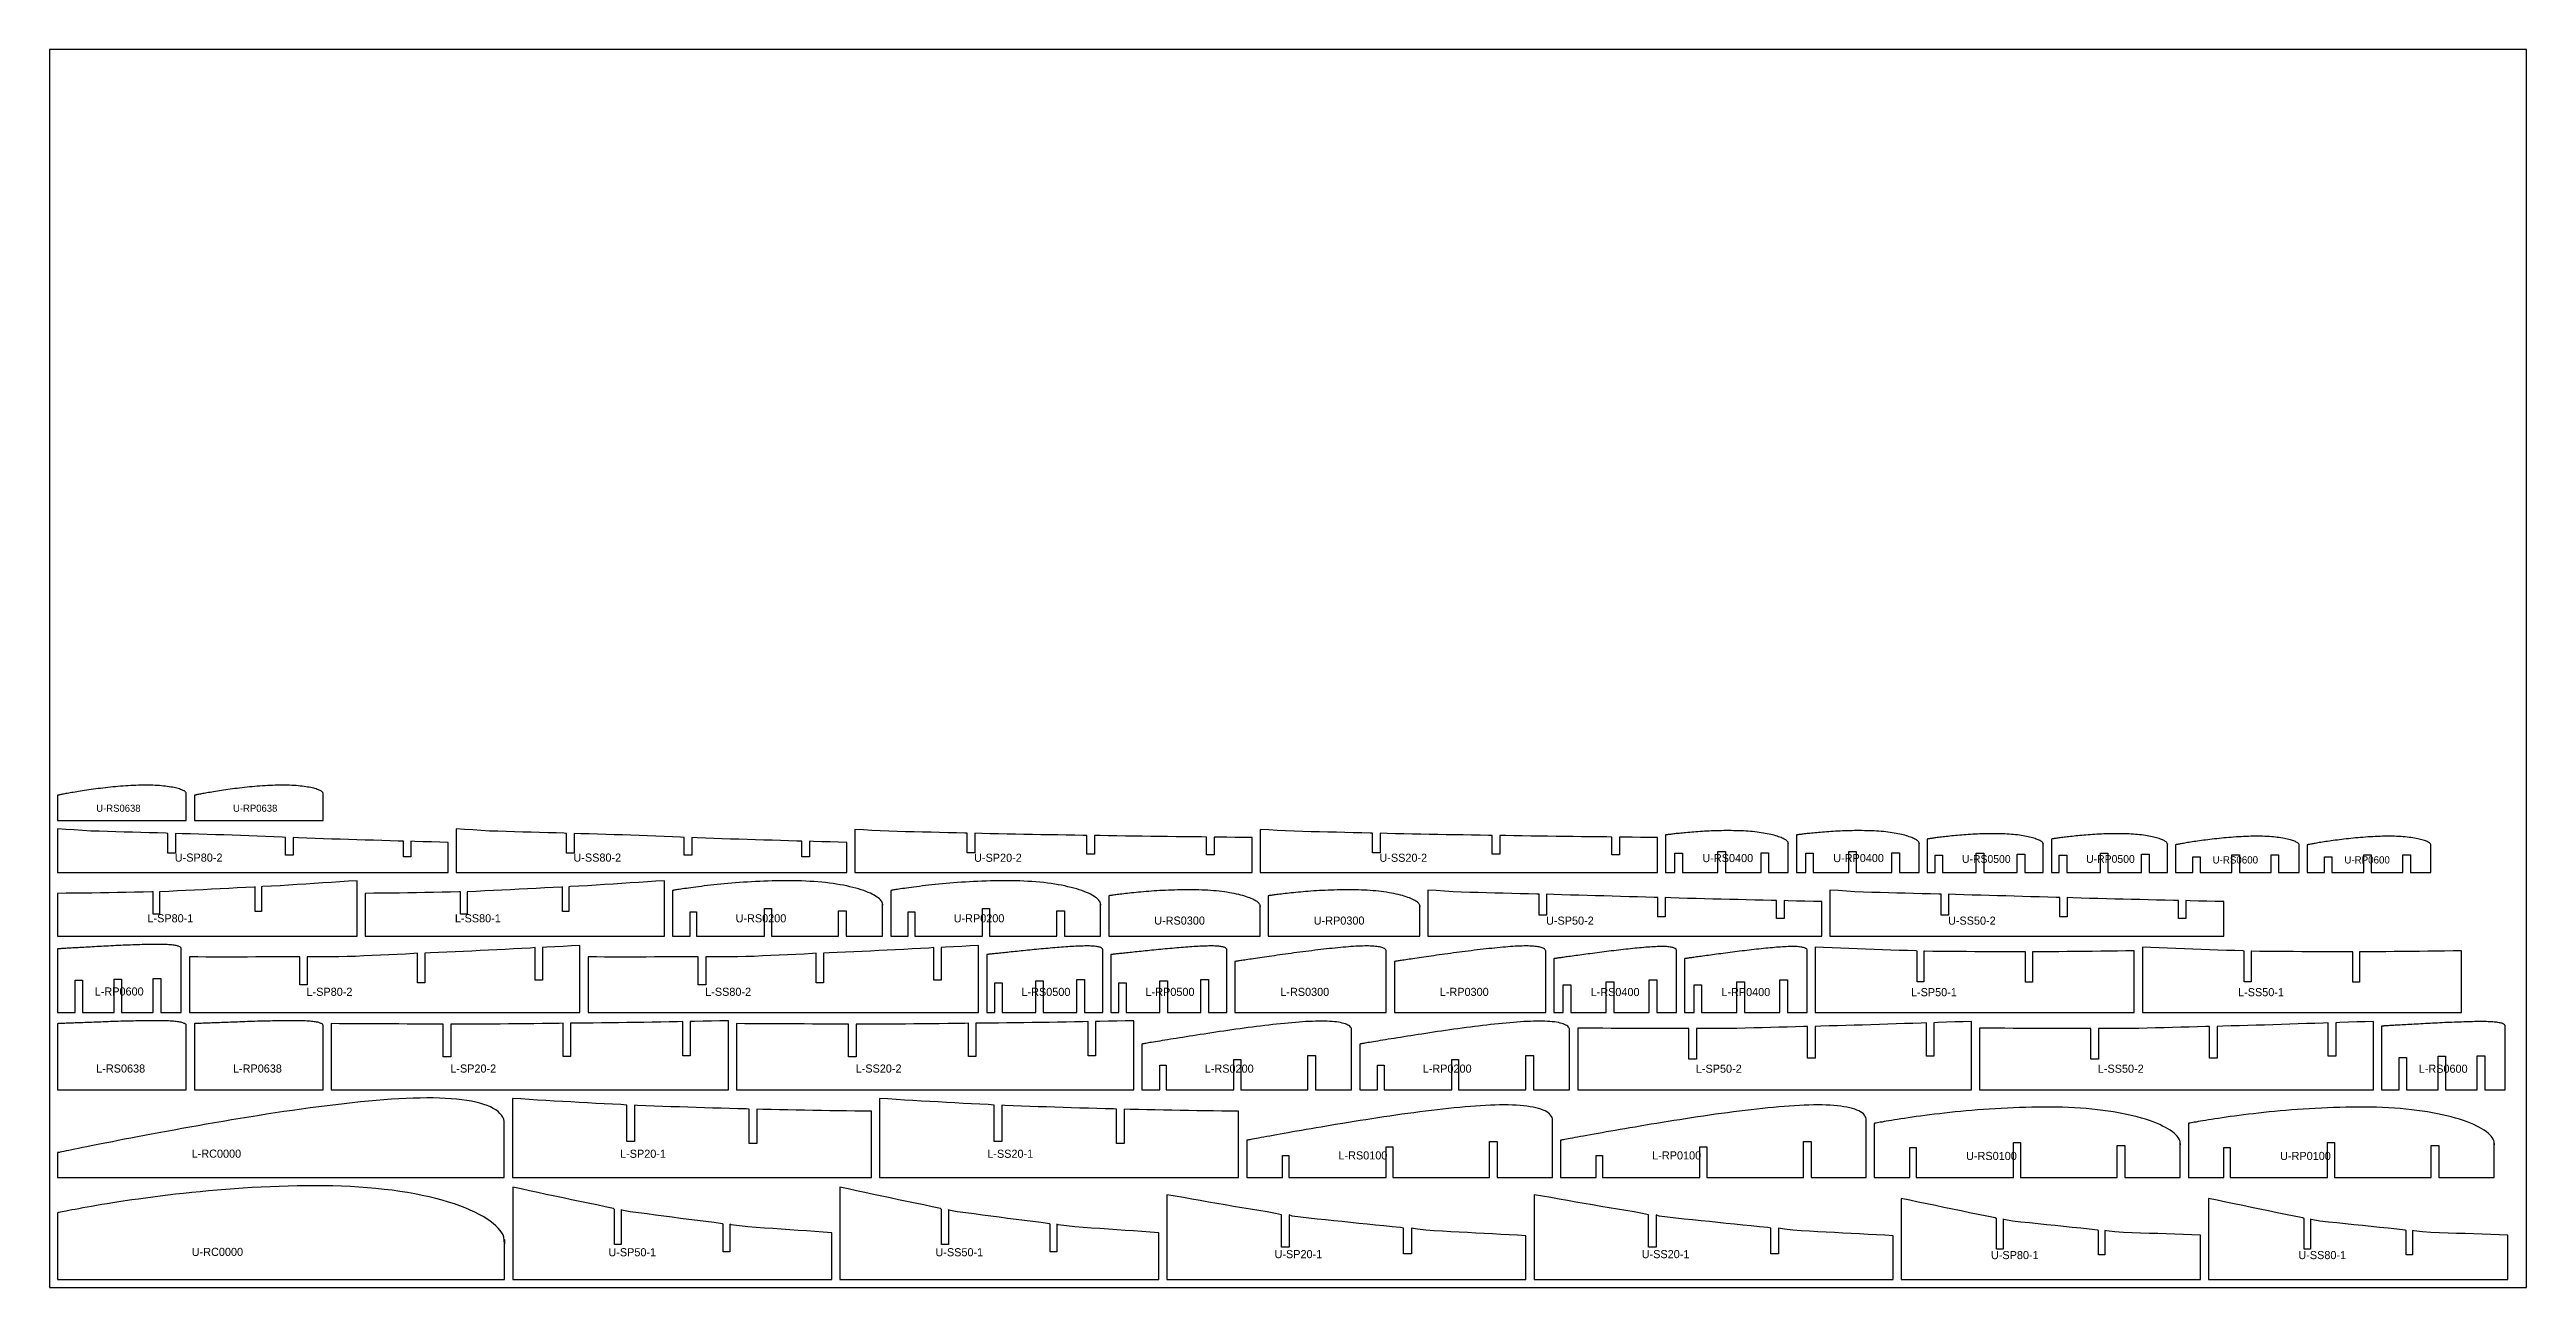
# Model space of a CAD drawing. Header units: millimetres. Extents: x 0 to 2440, y 0 to 1220.
import ezdxf

# ---------------------------------------------------------------- set-up
doc = ezdxf.new("R2010")
doc.units = ezdxf.units.MM
for name, color, linetype in [('CUT', 7, 'CONTINUOUS'), ('LABEL', 1, 'CONTINUOUS'), ('SHEET', 8, 'CONTINUOUS')]:
    doc.layers.add(name, color=color, linetype=linetype)

msp = doc.modelspace()

# ---------------------------------------------------------------- texts
at = {"layer": 'LABEL'}
for s, height, p in [('U-RS0638', 6.99, (46.023, 468.804)), ('U-RP0638', 6.99, (180.767, 468.804)), ('U-SP80-2', 8, (123.41, 419.659)), ('U-SS80-2', 8, (516.11, 419.659)), ('U-SP20-2', 8, (910.792, 419.506)), ('U-SS20-2', 8, (1310.099, 419.506)), ('U-RS0400', 8, (1628.262, 419.199)), ('U-RP0400', 8, (1757.09, 419.199)), ('U-RS0500', 7.67, (1883.961, 418.443)), ('U-RP0500', 7.67, (2006.267, 418.443)), ('U-RS0600', 7.17, (2130.825, 417.818)), ('U-RP0600', 7.17, (2260.635, 417.818)), ('L-SP80-1', 8, (96.466, 359.832)), ('L-SS80-1', 8, (399.352, 359.832)), ('U-RS0200', 8, (675.821, 359.823)), ('U-RP0200', 8, (890.651, 359.823)), ('U-RS0300', 8, (1088.19, 357.591)), ('U-RP0300', 8, (1245.38, 357.591)), ('U-SP50-2', 8, (1474.203, 357.528)), ('U-SS50-2', 8, (1870.168, 357.528)), ('L-RP0600', 8, (44.529, 287.713)), ('L-SP80-2', 8, (253.176, 287.409)), ('L-SS80-2', 8, (645.89, 287.409)), ('L-RS0500', 8, (957.465, 287.315)), ('L-RP0500', 8, (1079.719, 287.315)), ('L-RS0300', 8, (1212.425, 287.313)), ('L-RP0300', 8, (1369.523, 287.313)), ('L-RS0400', 8, (1518.119, 287.174)), ('L-RP0400', 8, (1646.877, 287.174)), ('L-SP50-1', 8, (1833.683, 287.031)), ('L-SS50-1', 8, (2155.936, 287.031)), ('L-RS0638', 8, (46.008, 211.801)), ('L-RP0638', 8, (180.702, 211.801)), ('L-SP20-2', 8, (394.78, 211.776)), ('L-SS20-2', 8, (794.091, 211.776)), ('L-RS0200', 8, (1138.014, 211.689)), ('L-RP0200', 8, (1352.701, 211.689)), ('L-SP50-2', 8, (1621.774, 211.629)), ('L-SS50-2', 8, (2017.748, 211.629)), ('L-RS0600', 8, (2333.858, 211.584)), ('L-RC0000', 8, (139.978, 127.883)), ('L-SP20-1', 8, (562.046, 127.771)), ('L-SS20-1', 8, (923.774, 127.771)), ('L-RS0100', 8, (1269.715, 126.159)), ('L-RP0100', 8, (1578.817, 126.159)), ('U-RS0100', 8, (1887.989, 125.637)), ('U-RP0100', 8, (2197.323, 125.637)), ('U-RC0000', 8, (140.09, 31.064)), ('U-SP50-1', 8, (550.552, 30.741)), ('U-SS50-1', 8, (872.727, 30.741)), ('U-SP20-1', 8, (1206.757, 28.867)), ('U-SS20-1', 8, (1568.447, 28.867)), ('U-SP80-1', 8, (1912.487, 27.94)), ('U-SS80-1', 8, (2215.34, 27.94))]:
    msp.add_text(s, height=height, dxfattribs=at).set_placement(p)

# ---------------------------------------------------------------- linework, layer by layer
at = {"layer": 'CUT'}
for points in [[(8, 460.061), (134.744, 460.061), (134.744, 486.728), (134.726, 487.107), (134.608, 487.487), (134.388, 487.87), (134.067, 488.253), (133.646, 488.637), (133.125, 489.021), (132.504, 489.405), (131.785, 489.786), (130.968, 490.163), (130.055, 490.537), (129.047, 490.905), (127.945, 491.266), (126.751, 491.618), (125.468, 491.961), (124.096, 492.292), (122.638, 492.611), (121.097, 492.916), (119.474, 493.205), (117.773, 493.477), (115.996, 493.73), (114.147, 493.964), (112.227, 494.178), (110.241, 494.37), (108.192, 494.539), (106.083, 494.684), (103.918, 494.805), (101.7, 494.901), (99.433, 494.971), (97.12, 495.015), (94.767, 495.033), (92.376, 495.025), (89.952, 494.991), (87.499, 494.93), (85.02, 494.843), (82.53, 494.731), (80.03, 494.601), (77.517, 494.452), (74.995, 494.287), (72.467, 494.106), (69.938, 493.909), (67.412, 493.697), (64.894, 493.472), (62.386, 493.235), (59.893, 492.985), (57.419, 492.725), (54.967, 492.455), (52.543, 492.176), (50.149, 491.889), (47.789, 491.596), (45.468, 491.297), (43.188, 490.994), (40.953, 490.688), (38.768, 490.379), (36.634, 490.069), (34.556, 489.758), (32.536, 489.449), (30.578, 489.142), (28.685, 488.839), (26.86, 488.54), (25.106, 488.246), (23.425, 487.959), (21.819, 487.68), (20.292, 487.41), (18.846, 487.15), (17.483, 486.901), (16.204, 486.664), (15.012, 486.44), (13.909, 486.23), (12.896, 486.035), (11.976, 485.856), (11.148, 485.693), (10.415, 485.548), (9.777, 485.42), (9.236, 485.312), (8.792, 485.222), (8.446, 485.152), (8.198, 485.102), (8.05, 485.071), (8, 485.061)], [(142.744, 460.061), (269.488, 460.061), (269.488, 486.728), (269.471, 487.107), (269.352, 487.487), (269.132, 487.87), (268.811, 488.253), (268.39, 488.637), (267.869, 489.021), (267.248, 489.405), (266.529, 489.786), (265.712, 490.163), (264.799, 490.537), (263.791, 490.905), (262.689, 491.266), (261.495, 491.618), (260.212, 491.961), (258.84, 492.292), (257.382, 492.611), (255.841, 492.916), (254.218, 493.205), (252.517, 493.477), (250.741, 493.73), (248.891, 493.964), (246.972, 494.178), (244.986, 494.37), (242.936, 494.539), (240.827, 494.684), (238.662, 494.805), (236.444, 494.901), (234.177, 494.971), (231.864, 495.015), (229.511, 495.033), (227.12, 495.025), (224.696, 494.991), (222.243, 494.93), (219.765, 494.843), (217.275, 494.731), (214.775, 494.601), (212.261, 494.452), (209.739, 494.287), (207.211, 494.106), (204.682, 493.909), (202.157, 493.697), (199.638, 493.472), (197.13, 493.235), (194.637, 492.985), (192.163, 492.725), (189.712, 492.455), (187.287, 492.176), (184.893, 491.889), (182.534, 491.596), (180.212, 491.297), (177.932, 490.994), (175.698, 490.688), (173.512, 490.379), (171.378, 490.069), (169.3, 489.758), (167.28, 489.449), (165.323, 489.142), (163.43, 488.839), (161.605, 488.54), (159.85, 488.246), (158.169, 487.959), (156.564, 487.68), (155.037, 487.41), (153.59, 487.15), (152.227, 486.901), (150.948, 486.664), (149.756, 486.44), (148.653, 486.23), (147.641, 486.035), (146.72, 485.856), (145.892, 485.693), (145.159, 485.548), (144.521, 485.42), (143.98, 485.312), (143.536, 485.222), (143.19, 485.152), (142.942, 485.102), (142.794, 485.071), (142.744, 485.061)], [(8, 408.859), (392.7, 408.859), (392.7, 438.533), (384.515, 438.781), (376.33, 439.025), (368.145, 439.268), (359.96, 439.51), (355.843, 439.737), (355.843, 424.298), (348.539, 424.298), (348.539, 439.737), (343.589, 439.987), (335.404, 440.222), (327.219, 440.456), (319.034, 440.687), (310.849, 440.917), (302.664, 441.144), (294.479, 441.369), (286.294, 441.65), (278.108, 441.952), (269.923, 442.254), (261.738, 442.558), (253.553, 442.861), (245.368, 443.166), (239.896, 443.506), (239.896, 426.182), (232.591, 426.182), (232.591, 443.506), (228.998, 443.777), (220.813, 444.084), (212.628, 444.391), (204.443, 444.699), (196.257, 445.008), (188.072, 445.318), (179.887, 445.628), (171.702, 445.939), (163.517, 446.236), (155.332, 446.474), (147.147, 446.713), (138.962, 446.952), (130.777, 447.19), (123.948, 447.494), (123.948, 428.177), (116.643, 428.177), (116.643, 447.494), (114.406, 447.666), (106.221, 447.903), (98.036, 448.141), (89.851, 448.378), (81.666, 448.615), (73.481, 448.853), (65.296, 449.09), (57.111, 449.327), (48.926, 449.565), (40.74, 449.803), (32.555, 450.279), (24.37, 450.873), (16.185, 451.467), (8, 452.061)], [(400.7, 408.859), (785.4, 408.859), (785.4, 438.533), (777.215, 438.781), (769.03, 439.025), (760.845, 439.268), (752.66, 439.51), (748.543, 439.737), (748.543, 424.298), (741.239, 424.298), (741.239, 439.737), (736.289, 439.987), (728.104, 440.222), (719.919, 440.456), (711.734, 440.687), (703.549, 440.917), (695.364, 441.144), (687.179, 441.369), (678.994, 441.65), (670.808, 441.952), (662.623, 442.254), (654.438, 442.558), (646.253, 442.861), (638.068, 443.166), (632.595, 443.506), (632.595, 426.182), (625.291, 426.182), (625.291, 443.506), (621.698, 443.777), (613.513, 444.084), (605.328, 444.391), (597.143, 444.699), (588.957, 445.008), (580.772, 445.318), (572.587, 445.628), (564.402, 445.939), (556.217, 446.236), (548.032, 446.474), (539.847, 446.713), (531.662, 446.952), (523.477, 447.19), (516.648, 447.494), (516.648, 428.177), (509.343, 428.177), (509.343, 447.494), (507.106, 447.666), (498.921, 447.903), (490.736, 448.141), (482.551, 448.378), (474.366, 448.615), (466.181, 448.853), (457.996, 449.09), (449.811, 449.327), (441.625, 449.565), (433.44, 449.803), (425.255, 450.279), (417.07, 450.873), (408.885, 451.467), (400.7, 452.061)], [(793.4, 408.859), (1184.707, 408.859), (1184.707, 443.292), (1176.381, 443.407), (1168.056, 443.521), (1159.73, 443.633), (1151.404, 443.743), (1147.217, 443.845), (1147.217, 426.352), (1139.787, 426.352), (1139.787, 443.845), (1134.753, 443.957), (1126.427, 444.062), (1118.101, 444.164), (1109.776, 444.265), (1101.45, 444.364), (1093.124, 444.461), (1084.799, 444.557), (1076.473, 444.676), (1068.147, 444.803), (1059.822, 444.93), (1051.496, 445.057), (1043.17, 445.183), (1034.845, 445.309), (1029.278, 445.45), (1029.278, 427.154), (1021.848, 427.154), (1021.848, 445.45), (1018.193, 445.561), (1009.868, 445.687), (1001.542, 445.812), (993.216, 445.937), (984.891, 446.062), (976.565, 446.187), (968.239, 446.311), (959.914, 446.436), (951.588, 446.575), (943.262, 446.771), (934.937, 446.968), (926.611, 447.166), (918.285, 447.365), (911.339, 447.62), (911.339, 428.239), (903.909, 428.239), (903.909, 447.62), (901.634, 447.763), (893.308, 447.964), (884.982, 448.164), (876.657, 448.366), (868.331, 448.568), (860.005, 448.77), (851.68, 448.974), (843.354, 449.177), (835.028, 449.382), (826.703, 449.587), (818.377, 449.978), (810.051, 450.464), (801.726, 450.954), (793.4, 451.448)], [(1192.707, 408.859), (1584.014, 408.859), (1584.014, 443.292), (1575.688, 443.407), (1567.363, 443.521), (1559.037, 443.633), (1550.711, 443.743), (1546.524, 443.845), (1546.524, 426.352), (1539.094, 426.352), (1539.094, 443.845), (1534.06, 443.957), (1525.734, 444.062), (1517.408, 444.164), (1509.083, 444.265), (1500.757, 444.364), (1492.431, 444.461), (1484.106, 444.557), (1475.78, 444.676), (1467.454, 444.803), (1459.129, 444.93), (1450.803, 445.057), (1442.477, 445.183), (1434.152, 445.309), (1428.585, 445.45), (1428.585, 427.154), (1421.155, 427.154), (1421.155, 445.45), (1417.5, 445.561), (1409.175, 445.687), (1400.849, 445.812), (1392.523, 445.937), (1384.198, 446.062), (1375.872, 446.187), (1367.546, 446.311), (1359.221, 446.436), (1350.895, 446.575), (1342.569, 446.771), (1334.243, 446.968), (1325.918, 447.166), (1317.592, 447.365), (1310.646, 447.62), (1310.646, 428.239), (1303.216, 428.239), (1303.216, 447.62), (1300.941, 447.763), (1292.615, 447.964), (1284.289, 448.164), (1275.964, 448.366), (1267.638, 448.568), (1259.312, 448.77), (1250.987, 448.974), (1242.661, 449.177), (1234.335, 449.382), (1226.01, 449.587), (1217.684, 449.978), (1209.358, 450.464), (1201.033, 450.954), (1192.707, 451.448)], [(1592.014, 408.859), (1601.196, 408.859), (1601.196, 428.177), (1608.501, 428.177), (1608.501, 408.859), (1643.58, 408.859), (1643.58, 429.512), (1650.947, 429.512), (1650.947, 408.859), (1685.963, 408.859), (1685.963, 428.239), (1693.393, 428.239), (1693.393, 408.859), (1712.841, 408.859), (1712.841, 437.899), (1712.82, 437.487), (1712.767, 438.321), (1712.596, 438.751), (1712.329, 439.189), (1711.966, 439.635), (1711.508, 440.088), (1710.954, 440.546), (1710.306, 441.01), (1709.565, 441.476), (1708.731, 441.945), (1707.805, 442.414), (1706.79, 442.883), (1705.685, 443.349), (1704.494, 443.812), (1703.217, 444.268), (1701.857, 444.718), (1700.416, 445.159), (1698.895, 445.589), (1697.298, 446.007), (1695.627, 446.412), (1693.884, 446.801), (1692.073, 447.174), (1690.196, 447.53), (1688.257, 447.866), (1686.258, 448.182), (1684.203, 448.478), (1682.096, 448.751), (1679.939, 449.001), (1677.738, 449.228), (1675.494, 449.431), (1673.213, 449.61), (1670.898, 449.765), (1668.552, 449.894), (1666.181, 449.999), (1663.798, 450.079), (1661.405, 450.141), (1658.997, 450.184), (1656.58, 450.211), (1654.156, 450.222), (1651.73, 450.216), (1649.306, 450.195), (1646.887, 450.159), (1644.478, 450.11), (1642.082, 450.047), (1639.703, 449.971), (1637.345, 449.884), (1635.012, 449.786), (1632.708, 449.677), (1630.436, 449.559), (1628.2, 449.432), (1626.003, 449.297), (1623.85, 449.156), (1621.742, 449.008), (1619.685, 448.855), (1617.68, 448.698), (1615.731, 448.537), (1613.842, 448.374), (1612.015, 448.209), (1610.252, 448.043), (1608.558, 447.878), (1606.933, 447.714), (1605.382, 447.552), (1603.906, 447.393), (1602.508, 447.238), (1601.19, 447.088), (1599.953, 446.944), (1598.801, 446.806), (1597.733, 446.676), (1596.754, 446.555), (1595.862, 446.442), (1595.061, 446.339), (1594.352, 446.247), (1593.734, 446.166), (1593.21, 446.096), (1592.78, 446.039), (1592.445, 445.993), (1592.206, 445.961), (1592.062, 445.941), (1592.014, 445.935)], [(1720.841, 408.859), (1730.023, 408.859), (1730.023, 428.177), (1737.328, 428.177), (1737.328, 408.859), (1772.407, 408.859), (1772.407, 429.512), (1779.774, 429.512), (1779.774, 408.859), (1814.791, 408.859), (1814.791, 428.239), (1822.221, 428.239), (1822.221, 408.859), (1841.669, 408.859), (1841.669, 437.899), (1841.647, 437.487), (1841.594, 438.321), (1841.424, 438.751), (1841.157, 439.189), (1840.794, 439.635), (1840.335, 440.088), (1839.782, 440.546), (1839.134, 441.01), (1838.392, 441.476), (1837.558, 441.945), (1836.633, 442.414), (1835.617, 442.883), (1834.513, 443.349), (1833.322, 443.812), (1832.045, 444.268), (1830.685, 444.718), (1829.243, 445.159), (1827.723, 445.589), (1826.126, 446.007), (1824.455, 446.412), (1822.712, 446.801), (1820.901, 447.174), (1819.024, 447.53), (1817.084, 447.866), (1815.085, 448.182), (1813.03, 448.478), (1810.923, 448.751), (1808.767, 449.001), (1806.565, 449.228), (1804.322, 449.431), (1802.04, 449.61), (1799.725, 449.765), (1797.38, 449.894), (1795.009, 449.999), (1792.625, 450.079), (1790.232, 450.141), (1787.825, 450.184), (1785.407, 450.211), (1782.984, 450.222), (1780.558, 450.216), (1778.133, 450.195), (1775.714, 450.159), (1773.305, 450.11), (1770.909, 450.047), (1768.53, 449.971), (1766.173, 449.884), (1763.84, 449.786), (1761.536, 449.677), (1759.264, 449.559), (1757.028, 449.432), (1754.831, 449.297), (1752.677, 449.156), (1750.57, 449.008), (1748.512, 448.855), (1746.508, 448.698), (1744.559, 448.537), (1742.669, 448.374), (1740.842, 448.209), (1739.08, 448.043), (1737.385, 447.878), (1735.761, 447.714), (1734.21, 447.552), (1732.734, 447.393), (1731.336, 447.238), (1730.017, 447.088), (1728.781, 446.944), (1727.628, 446.806), (1726.561, 446.676), (1725.581, 446.555), (1724.69, 446.442), (1723.889, 446.339), (1723.179, 446.247), (1722.562, 446.166), (1722.038, 446.096), (1721.608, 446.039), (1721.273, 445.993), (1721.033, 445.961), (1720.889, 445.941), (1720.841, 445.935)], [(1849.669, 408.859), (1857.512, 408.859), (1857.512, 426.182), (1864.817, 426.182), (1864.817, 408.859), (1897.975, 408.859), (1897.975, 427.888), (1905.341, 427.888), (1905.341, 408.859), (1938.437, 408.859), (1938.437, 427.154), (1945.867, 427.154), (1945.867, 408.859), (1963.975, 408.859), (1963.975, 437.184), (1963.967, 436.814), (1963.892, 437.56), (1963.717, 437.943), (1963.452, 438.331), (1963.096, 438.725), (1962.649, 439.123), (1962.113, 439.525), (1961.488, 439.93), (1960.774, 440.336), (1959.973, 440.742), (1959.086, 441.148), (1958.114, 441.551), (1957.059, 441.95), (1955.921, 442.344), (1954.704, 442.732), (1953.408, 443.112), (1952.035, 443.482), (1950.589, 443.841), (1949.07, 444.188), (1947.482, 444.521), (1945.827, 444.839), (1944.108, 445.14), (1942.327, 445.424), (1940.488, 445.69), (1938.594, 445.936), (1936.647, 446.162), (1934.651, 446.367), (1932.61, 446.55), (1930.527, 446.711), (1928.405, 446.849), (1926.248, 446.964), (1924.059, 447.056), (1921.843, 447.124), (1919.603, 447.17), (1917.351, 447.192), (1915.09, 447.198), (1912.817, 447.187), (1910.534, 447.16), (1908.245, 447.118), (1905.955, 447.062), (1903.667, 446.991), (1901.384, 446.908), (1899.111, 446.811), (1896.85, 446.703), (1894.606, 446.584), (1892.382, 446.454), (1890.182, 446.315), (1888.009, 446.167), (1885.867, 446.011), (1883.759, 445.848), (1881.688, 445.678), (1879.657, 445.503), (1877.671, 445.324), (1875.732, 445.14), (1873.843, 444.954), (1872.006, 444.766), (1870.226, 444.576), (1868.504, 444.387), (1866.844, 444.198), (1865.248, 444.011), (1863.718, 443.826), (1862.257, 443.645), (1860.866, 443.468), (1859.55, 443.297), (1858.308, 443.132), (1857.144, 442.974), (1856.058, 442.823), (1855.054, 442.682), (1854.131, 442.55), (1853.292, 442.428), (1852.538, 442.317), (1851.869, 442.217), (1851.288, 442.13), (1850.795, 442.055), (1850.39, 441.993), (1850.075, 441.945), (1849.85, 441.91), (1849.714, 441.889), (1849.669, 441.882)], [(1971.975, 408.859), (1979.818, 408.859), (1979.818, 426.182), (1987.123, 426.182), (1987.123, 408.859), (2020.281, 408.859), (2020.281, 427.888), (2027.647, 427.888), (2027.647, 408.859), (2060.743, 408.859), (2060.743, 427.154), (2068.173, 427.154), (2068.173, 408.859), (2086.281, 408.859), (2086.281, 437.184), (2086.274, 436.814), (2086.198, 437.56), (2086.023, 437.943), (2085.758, 438.331), (2085.402, 438.725), (2084.956, 439.123), (2084.419, 439.525), (2083.794, 439.93), (2083.08, 440.336), (2082.28, 440.742), (2081.393, 441.148), (2080.421, 441.551), (2079.365, 441.95), (2078.228, 442.344), (2077.01, 442.732), (2075.714, 443.112), (2074.341, 443.482), (2072.895, 443.841), (2071.376, 444.188), (2069.788, 444.521), (2068.133, 444.839), (2066.414, 445.14), (2064.633, 445.424), (2062.794, 445.69), (2060.9, 445.936), (2058.953, 446.162), (2056.958, 446.367), (2054.916, 446.55), (2052.833, 446.711), (2050.711, 446.849), (2048.554, 446.964), (2046.365, 447.056), (2044.149, 447.124), (2041.909, 447.17), (2039.657, 447.192), (2037.396, 447.198), (2035.123, 447.187), (2032.84, 447.16), (2030.551, 447.118), (2028.261, 447.062), (2025.973, 446.991), (2023.69, 446.908), (2021.417, 446.811), (2019.156, 446.703), (2016.912, 446.584), (2014.688, 446.454), (2012.488, 446.315), (2010.315, 446.167), (2008.173, 446.011), (2006.065, 445.848), (2003.994, 445.678), (2001.964, 445.503), (1999.977, 445.324), (1998.038, 445.14), (1996.149, 444.954), (1994.312, 444.766), (1992.532, 444.576), (1990.81, 444.387), (1989.15, 444.198), (1987.554, 444.011), (1986.024, 443.826), (1984.563, 443.645), (1983.173, 443.468), (1981.856, 443.297), (1980.614, 443.132), (1979.45, 442.974), (1978.364, 442.823), (1977.36, 442.682), (1976.437, 442.55), (1975.598, 442.428), (1974.844, 442.317), (1974.176, 442.217), (1973.594, 442.13), (1973.101, 442.055), (1972.697, 441.993), (1972.381, 441.945), (1972.156, 441.91), (1972.02, 441.889), (1971.975, 441.882)], [(2094.281, 408.859), (2111.282, 408.859), (2111.282, 424.298), (2118.587, 424.298), (2118.587, 408.859), (2149.824, 408.859), (2149.824, 426.388), (2157.19, 426.388), (2157.19, 408.859), (2188.364, 408.859), (2188.364, 426.352), (2195.795, 426.352), (2195.795, 408.859), (2216.092, 408.859), (2216.092, 435.937), (2216.082, 436.309), (2215.974, 436.684), (2215.77, 437.063), (2215.468, 437.444), (2215.07, 437.828), (2214.575, 438.212), (2213.986, 438.597), (2213.301, 438.981), (2212.522, 439.363), (2211.651, 439.743), (2210.689, 440.118), (2209.636, 440.488), (2208.494, 440.85), (2207.266, 441.205), (2205.953, 441.549), (2204.558, 441.883), (2203.081, 442.203), (2201.527, 442.51), (2199.896, 442.801), (2198.193, 443.076), (2196.419, 443.332), (2194.577, 443.569), (2192.672, 443.786), (2190.705, 443.982), (2188.68, 444.155), (2186.601, 444.306), (2184.47, 444.433), (2182.292, 444.536), (2180.07, 444.614), (2177.809, 444.667), (2175.511, 444.695), (2173.18, 444.698), (2170.821, 444.675), (2168.438, 444.628), (2166.043, 444.557), (2163.639, 444.468), (2161.221, 444.361), (2158.795, 444.239), (2156.363, 444.1), (2153.93, 443.946), (2151.499, 443.778), (2149.075, 443.597), (2146.662, 443.403), (2144.262, 443.198), (2141.881, 442.982), (2139.521, 442.755), (2137.188, 442.52), (2134.883, 442.278), (2132.611, 442.028), (2130.376, 441.772), (2128.18, 441.511), (2126.028, 441.246), (2123.923, 440.978), (2121.868, 440.708), (2119.867, 440.438), (2117.922, 440.167), (2116.036, 439.898), (2114.213, 439.631), (2112.455, 439.367), (2110.764, 439.108), (2109.145, 438.854), (2107.598, 438.606), (2106.127, 438.366), (2104.733, 438.135), (2103.42, 437.913), (2102.187, 437.702), (2101.039, 437.502), (2099.976, 437.314), (2099, 437.139), (2098.113, 436.979), (2097.315, 436.833), (2096.608, 436.703), (2095.994, 436.588), (2095.472, 436.491), (2095.044, 436.41), (2094.711, 436.347), (2094.472, 436.302), (2094.329, 436.274), (2094.281, 436.265)], [(2224.092, 408.859), (2241.093, 408.859), (2241.093, 424.298), (2248.398, 424.298), (2248.398, 408.859), (2279.635, 408.859), (2279.635, 426.388), (2287.001, 426.388), (2287.001, 408.859), (2318.175, 408.859), (2318.175, 426.352), (2325.606, 426.352), (2325.606, 408.859), (2345.903, 408.859), (2345.903, 435.937), (2345.893, 436.309), (2345.785, 436.684), (2345.58, 437.063), (2345.279, 437.444), (2344.881, 437.828), (2344.386, 438.212), (2343.797, 438.597), (2343.112, 438.981), (2342.333, 439.363), (2341.462, 439.743), (2340.499, 440.118), (2339.447, 440.488), (2338.305, 440.85), (2337.077, 441.205), (2335.764, 441.549), (2334.369, 441.883), (2332.892, 442.203), (2331.338, 442.51), (2329.707, 442.801), (2328.004, 443.076), (2326.23, 443.332), (2324.388, 443.569), (2322.483, 443.786), (2320.516, 443.982), (2318.491, 444.155), (2316.411, 444.306), (2314.281, 444.433), (2312.103, 444.536), (2309.881, 444.614), (2307.62, 444.667), (2305.322, 444.695), (2302.991, 444.698), (2300.632, 444.675), (2298.249, 444.628), (2295.854, 444.557), (2293.45, 444.468), (2291.032, 444.361), (2288.606, 444.239), (2286.174, 444.1), (2283.741, 443.946), (2281.31, 443.778), (2278.886, 443.597), (2276.473, 443.403), (2274.073, 443.198), (2271.692, 442.982), (2269.332, 442.755), (2266.998, 442.52), (2264.694, 442.278), (2262.422, 442.028), (2260.187, 441.772), (2257.991, 441.511), (2255.839, 441.246), (2253.734, 440.978), (2251.679, 440.708), (2249.678, 440.438), (2247.733, 440.167), (2245.847, 439.898), (2244.024, 439.631), (2242.265, 439.367), (2240.575, 439.108), (2238.956, 438.854), (2237.409, 438.606), (2235.938, 438.366), (2234.544, 438.135), (2233.23, 437.913), (2231.998, 437.702), (2230.85, 437.502), (2229.787, 437.314), (2228.811, 437.139), (2227.924, 436.979), (2227.126, 436.833), (2226.419, 436.703), (2225.805, 436.588), (2225.283, 436.491), (2224.855, 436.41), (2224.522, 436.347), (2224.283, 436.302), (2224.14, 436.274), (2224.092, 436.265)], [(8, 346.157), (302.886, 346.157), (302.886, 400.859), (294.461, 400.328), (286.035, 399.793), (277.61, 399.254), (269.185, 398.71), (260.759, 398.163), (252.334, 397.61), (243.909, 397.054), (235.483, 396.493), (227.058, 395.928), (218.633, 395.451), (210.207, 395.005), (208.808, 394.765), (208.808, 370.461), (202.482, 370.461), (202.482, 394.765), (201.782, 394.563), (193.357, 394.124), (184.932, 393.688), (176.506, 393.256), (168.081, 392.827), (159.656, 392.401), (151.23, 391.979), (142.805, 391.559), (134.38, 391.143), (125.954, 390.731), (117.529, 390.321), (109.104, 390.055), (108.404, 389.963), (108.404, 368.06), (102.078, 368.06), (102.078, 389.963), (100.678, 389.857), (92.253, 389.669), (83.828, 389.491), (75.402, 389.323), (66.977, 389.165), (58.552, 389.017), (50.127, 388.879), (41.701, 388.752), (33.276, 388.635), (24.851, 388.528), (16.425, 388.432), (8, 388.345)], [(310.886, 346.157), (605.772, 346.157), (605.772, 400.859), (597.347, 400.328), (588.921, 399.793), (580.496, 399.254), (572.071, 398.71), (563.645, 398.163), (555.22, 397.61), (546.795, 397.054), (538.369, 396.493), (529.944, 395.928), (521.519, 395.451), (513.093, 395.005), (511.694, 394.765), (511.694, 370.461), (505.368, 370.461), (505.368, 394.765), (504.668, 394.563), (496.243, 394.124), (487.817, 393.688), (479.392, 393.256), (470.967, 392.827), (462.542, 392.401), (454.116, 391.979), (445.691, 391.559), (437.266, 391.143), (428.84, 390.731), (420.415, 390.321), (411.99, 390.055), (411.29, 389.963), (411.29, 368.06), (404.964, 368.06), (404.964, 389.963), (403.564, 389.857), (395.139, 389.669), (386.714, 389.491), (378.288, 389.323), (369.863, 389.165), (361.438, 389.017), (353.012, 388.879), (344.587, 388.752), (336.162, 388.635), (327.737, 388.528), (319.311, 388.432), (310.886, 388.345)], [(613.772, 346.157), (631.121, 346.157), (631.121, 370.236), (637.446, 370.236), (637.446, 346.157), (704.33, 346.157), (704.33, 373.335), (711.069, 373.335), (711.069, 346.157), (777.322, 346.157), (777.322, 371.328), (784.909, 371.328), (784.909, 346.157), (820.602, 346.157), (820.602, 377.637), (820.541, 376.788), (820.499, 378.498), (820.23, 379.373), (819.795, 380.258), (819.196, 381.154), (818.432, 382.058), (817.505, 382.969), (816.414, 383.885), (815.163, 384.803), (813.752, 385.72), (812.183, 386.635), (810.458, 387.544), (808.58, 388.445), (806.552, 389.333), (804.376, 390.207), (802.055, 391.064), (799.594, 391.899), (796.996, 392.711), (794.265, 393.497), (791.405, 394.253), (788.422, 394.976), (785.319, 395.666), (782.103, 396.318), (778.779, 396.931), (775.351, 397.504), (771.826, 398.033), (768.211, 398.519), (764.51, 398.959), (760.731, 399.352), (756.88, 399.699), (752.963, 399.998), (748.988, 400.248), (744.96, 400.451), (740.888, 400.606), (736.799, 400.714), (732.695, 400.784), (728.567, 400.819), (724.422, 400.821), (720.265, 400.79), (716.105, 400.729), (711.948, 400.637), (707.8, 400.518), (703.669, 400.371), (699.56, 400.199), (695.482, 400.003), (691.439, 399.785), (687.44, 399.546), (683.489, 399.289), (679.594, 399.013), (675.761, 398.722), (671.996, 398.417), (668.305, 398.099), (664.693, 397.771), (661.167, 397.434), (657.731, 397.089), (654.392, 396.74), (651.154, 396.387), (648.024, 396.032), (645.004, 395.677), (642.101, 395.324), (639.319, 394.975), (636.662, 394.631), (634.134, 394.295), (631.74, 393.969), (629.482, 393.653), (627.365, 393.351), (625.391, 393.063), (623.564, 392.791), (621.886, 392.537), (620.36, 392.302), (618.989, 392.088), (617.773, 391.896), (616.717, 391.727), (615.82, 391.582), (615.084, 391.462), (614.511, 391.368), (614.1, 391.301), (613.854, 391.26), (613.772, 391.247)], [(828.602, 346.157), (845.951, 346.157), (845.951, 370.236), (852.276, 370.236), (852.276, 346.157), (919.16, 346.157), (919.16, 373.335), (925.899, 373.335), (925.899, 346.157), (992.152, 346.157), (992.152, 371.328), (999.739, 371.328), (999.739, 346.157), (1035.433, 346.157), (1035.433, 377.637), (1035.371, 376.788), (1035.329, 378.498), (1035.06, 379.373), (1034.626, 380.258), (1034.026, 381.154), (1033.262, 382.058), (1032.335, 382.969), (1031.245, 383.885), (1029.993, 384.803), (1028.582, 385.72), (1027.013, 386.635), (1025.289, 387.544), (1023.411, 388.445), (1021.382, 389.333), (1019.206, 390.207), (1016.886, 391.064), (1014.424, 391.899), (1011.826, 392.711), (1009.095, 393.497), (1006.236, 394.253), (1003.252, 394.976), (1000.15, 395.666), (996.934, 396.318), (993.609, 396.931), (990.181, 397.504), (986.657, 398.033), (983.041, 398.519), (979.341, 398.959), (975.561, 399.352), (971.71, 399.699), (967.793, 399.998), (963.818, 400.248), (959.791, 400.451), (955.718, 400.606), (951.629, 400.714), (947.526, 400.784), (943.397, 400.819), (939.252, 400.821), (935.096, 400.79), (930.935, 400.729), (926.778, 400.637), (922.63, 400.518), (918.499, 400.371), (914.391, 400.199), (910.312, 400.003), (906.27, 399.785), (902.27, 399.546), (898.32, 399.289), (894.425, 399.013), (890.592, 398.722), (886.826, 398.417), (883.135, 398.099), (879.523, 397.771), (875.997, 397.434), (872.561, 397.089), (869.222, 396.74), (865.985, 396.387), (862.854, 396.032), (859.835, 395.677), (856.932, 395.324), (854.15, 394.975), (851.493, 394.631), (848.965, 394.295), (846.57, 393.969), (844.312, 393.653), (842.195, 393.351), (840.221, 393.063), (838.394, 392.791), (836.716, 392.537), (835.19, 392.302), (833.819, 392.088), (832.604, 391.896), (831.547, 391.727), (830.65, 391.582), (829.914, 391.462), (829.341, 391.368), (828.931, 391.301), (828.684, 391.26), (828.602, 391.247)], [(1043.433, 346.157), (1192.623, 346.157), (1192.623, 376.136), (1192.59, 375.59), (1192.537, 376.694), (1192.333, 377.261), (1192.009, 377.838), (1191.567, 378.423), (1191.006, 379.016), (1190.328, 379.616), (1189.533, 380.22), (1188.622, 380.827), (1187.597, 381.436), (1186.458, 382.045), (1185.207, 382.652), (1183.847, 383.255), (1182.379, 383.851), (1180.805, 384.439), (1179.128, 385.017), (1177.35, 385.583), (1175.473, 386.134), (1173.502, 386.669), (1171.439, 387.185), (1169.287, 387.681), (1167.05, 388.155), (1164.732, 388.605), (1162.336, 389.03), (1159.866, 389.429), (1157.327, 389.8), (1154.723, 390.142), (1152.058, 390.454), (1149.337, 390.736), (1146.564, 390.986), (1143.744, 391.205), (1140.882, 391.392), (1137.983, 391.547), (1135.051, 391.67), (1132.106, 391.762), (1129.149, 391.828), (1126.175, 391.872), (1123.188, 391.893), (1120.193, 391.893), (1117.196, 391.873), (1114.201, 391.832), (1111.212, 391.773), (1108.235, 391.695), (1105.275, 391.601), (1102.336, 391.49), (1099.423, 391.364), (1096.541, 391.224), (1093.695, 391.071), (1090.888, 390.906), (1088.125, 390.73), (1085.412, 390.544), (1082.751, 390.349), (1080.148, 390.147), (1077.606, 389.938), (1075.13, 389.724), (1072.723, 389.506), (1070.389, 389.285), (1068.132, 389.063), (1065.955, 388.839), (1063.862, 388.617), (1061.856, 388.396), (1059.941, 388.179), (1058.118, 387.966), (1056.391, 387.758), (1054.763, 387.558), (1053.236, 387.365), (1051.813, 387.181), (1050.495, 387.008), (1049.285, 386.846), (1048.184, 386.696), (1047.195, 386.559), (1046.319, 386.436), (1045.557, 386.327), (1044.91, 386.235), (1044.379, 386.158), (1043.965, 386.098), (1043.669, 386.055), (1043.492, 386.028), (1043.433, 386.02)], [(1200.623, 346.157), (1349.814, 346.157), (1349.814, 376.136), (1349.78, 375.59), (1349.728, 376.694), (1349.523, 377.261), (1349.2, 377.838), (1348.757, 378.423), (1348.197, 379.016), (1347.518, 379.616), (1346.723, 380.22), (1345.813, 380.827), (1344.787, 381.436), (1343.648, 382.045), (1342.398, 382.652), (1341.038, 383.255), (1339.57, 383.851), (1337.996, 384.439), (1336.318, 385.017), (1334.54, 385.583), (1332.664, 386.134), (1330.693, 386.669), (1328.63, 387.185), (1326.478, 387.681), (1324.241, 388.155), (1321.922, 388.605), (1319.526, 389.03), (1317.057, 389.429), (1314.518, 389.8), (1311.913, 390.142), (1309.248, 390.454), (1306.527, 390.736), (1303.754, 390.986), (1300.934, 391.205), (1298.073, 391.392), (1295.173, 391.547), (1292.242, 391.67), (1289.297, 391.762), (1286.34, 391.828), (1283.366, 391.872), (1280.379, 391.893), (1277.384, 391.893), (1274.387, 391.873), (1271.391, 391.832), (1268.403, 391.773), (1265.426, 391.695), (1262.466, 391.601), (1259.527, 391.49), (1256.614, 391.364), (1253.732, 391.224), (1250.885, 391.071), (1248.078, 390.906), (1245.316, 390.73), (1242.602, 390.544), (1239.942, 390.349), (1237.339, 390.147), (1234.797, 389.938), (1232.321, 389.724), (1229.914, 389.506), (1227.58, 389.285), (1225.323, 389.063), (1223.146, 388.839), (1221.053, 388.617), (1219.047, 388.396), (1217.131, 388.179), (1215.309, 387.966), (1213.582, 387.758), (1211.954, 387.558), (1210.427, 387.365), (1209.003, 387.181), (1207.686, 387.008), (1206.476, 386.846), (1205.375, 386.696), (1204.386, 386.559), (1203.509, 386.436), (1202.747, 386.327), (1202.1, 386.235), (1201.57, 386.158), (1201.156, 386.098), (1200.86, 386.055), (1200.682, 386.028), (1200.623, 386.02)], [(1357.814, 346.157), (1745.779, 346.157), (1745.779, 380.219), (1737.524, 380.423), (1729.27, 380.626), (1721.015, 380.828), (1712.761, 381.028), (1708.609, 381.215), (1708.609, 363.686), (1701.243, 363.686), (1701.243, 381.215), (1696.251, 381.421), (1687.997, 381.616), (1679.742, 381.81), (1671.488, 382.002), (1663.233, 382.194), (1654.979, 382.382), (1646.724, 382.569), (1638.469, 382.789), (1630.215, 383.021), (1621.96, 383.254), (1613.706, 383.487), (1605.451, 383.72), (1597.196, 383.954), (1591.677, 384.216), (1591.677, 365.186), (1584.311, 365.186), (1584.311, 384.216), (1580.687, 384.424), (1572.433, 384.659), (1564.178, 384.893), (1555.924, 385.129), (1547.669, 385.364), (1539.414, 385.6), (1531.16, 385.837), (1522.905, 386.074), (1514.651, 386.307), (1506.396, 386.525), (1498.142, 386.744), (1489.887, 386.963), (1481.632, 387.183), (1474.746, 387.463), (1474.746, 366.81), (1467.379, 366.81), (1467.379, 387.463), (1465.123, 387.621), (1456.869, 387.841), (1448.614, 388.062), (1440.359, 388.283), (1432.105, 388.505), (1423.85, 388.727), (1415.596, 388.951), (1407.341, 389.174), (1399.087, 389.397), (1390.832, 389.621), (1382.577, 390.046), (1374.323, 390.576), (1366.068, 391.109), (1357.814, 391.642)], [(1753.779, 346.157), (2141.744, 346.157), (2141.744, 380.219), (2133.489, 380.423), (2125.235, 380.626), (2116.98, 380.828), (2108.726, 381.028), (2104.575, 381.215), (2104.575, 363.686), (2097.208, 363.686), (2097.208, 381.215), (2092.217, 381.421), (2083.962, 381.616), (2075.707, 381.81), (2067.453, 382.002), (2059.198, 382.194), (2050.944, 382.382), (2042.689, 382.569), (2034.435, 382.789), (2026.18, 383.021), (2017.925, 383.254), (2009.671, 383.487), (2001.416, 383.72), (1993.162, 383.954), (1987.643, 384.216), (1987.643, 365.186), (1980.276, 365.186), (1980.276, 384.216), (1976.652, 384.424), (1968.398, 384.659), (1960.143, 384.893), (1951.889, 385.129), (1943.634, 385.364), (1935.38, 385.6), (1927.125, 385.837), (1918.87, 386.074), (1910.616, 386.307), (1902.361, 386.525), (1894.107, 386.744), (1885.852, 386.963), (1877.598, 387.183), (1870.711, 387.463), (1870.711, 366.81), (1863.344, 366.81), (1863.344, 387.463), (1861.088, 387.621), (1852.834, 387.841), (1844.579, 388.062), (1836.325, 388.283), (1828.07, 388.505), (1819.816, 388.727), (1811.561, 388.951), (1803.306, 389.174), (1795.052, 389.397), (1786.797, 389.621), (1778.543, 390.046), (1770.288, 390.576), (1762.033, 391.109), (1753.779, 391.642)], [(8, 270.899), (25.121, 270.899), (25.121, 302.902), (32.425, 302.902), (32.425, 270.899), (63.599, 270.899), (63.599, 303.936), (70.966, 303.936), (70.966, 270.899), (102.077, 270.899), (102.077, 304.527), (109.507, 304.527), (109.507, 270.899), (129.762, 270.899), (129.762, 334.028), (129.677, 334.39), (129.495, 334.736), (129.219, 335.065), (128.849, 335.378), (128.385, 335.675), (127.829, 335.954), (127.181, 336.217), (126.443, 336.463), (125.615, 336.692), (124.7, 336.903), (123.699, 337.098), (122.614, 337.276), (121.446, 337.436), (120.197, 337.58), (118.87, 337.707), (117.466, 337.817), (115.988, 337.911), (114.438, 337.989), (112.818, 338.052), (111.132, 338.099), (109.381, 338.132), (107.568, 338.151), (105.695, 338.157), (103.767, 338.15), (101.785, 338.131), (99.753, 338.102), (97.673, 338.063), (95.548, 338.014), (93.383, 337.958), (91.179, 337.895), (88.941, 337.825), (86.67, 337.751), (84.372, 337.673), (82.049, 337.591), (79.696, 337.507), (77.317, 337.416), (74.926, 337.318), (72.524, 337.214), (70.115, 337.106), (67.705, 336.993), (65.295, 336.877), (62.89, 336.757), (60.494, 336.636), (58.111, 336.513), (55.744, 336.388), (53.396, 336.264), (51.073, 336.139), (48.777, 336.015), (46.511, 335.891), (44.28, 335.769), (42.088, 335.648), (39.936, 335.529), (37.83, 335.412), (35.773, 335.298), (33.766, 335.186), (31.815, 335.077), (29.922, 334.971), (28.09, 334.868), (26.322, 334.768), (24.621, 334.672), (22.99, 334.579), (21.43, 334.49), (19.946, 334.405), (18.539, 334.324), (17.212, 334.247), (15.966, 334.175), (14.804, 334.107), (13.728, 334.044), (12.74, 333.986), (11.84, 333.932), (11.031, 333.884), (10.314, 333.841), (9.691, 333.804), (9.161, 333.772), (8.727, 333.746), (8.388, 333.725), (8.146, 333.711), (8, 333.702)], [(137.762, 270.899), (522.476, 270.899), (522.476, 336.94), (514.291, 336.531), (506.105, 336.121), (497.92, 335.71), (489.734, 335.298), (485.618, 334.906), (485.618, 302.902), (478.313, 302.902), (478.313, 334.906), (473.364, 334.471), (465.178, 334.056), (456.993, 333.64), (448.807, 333.223), (440.622, 332.805), (432.437, 332.386), (424.251, 331.965), (416.066, 331.588), (407.88, 331.224), (399.695, 330.859), (391.51, 330.492), (383.324, 330.123), (375.139, 329.753), (369.666, 329.338), (369.666, 300.118), (362.361, 300.118), (362.361, 329.338), (358.768, 329.007), (350.583, 328.631), (342.397, 328.253), (334.212, 327.874), (326.026, 327.493), (317.841, 327.11), (309.656, 326.725), (301.47, 326.338), (293.285, 326.022), (285.099, 325.989), (276.914, 325.957), (268.729, 325.925), (260.543, 325.894), (253.714, 325.855), (253.714, 298.377), (246.409, 298.377), (246.409, 325.855), (244.173, 325.834), (235.987, 325.804), (227.802, 325.776), (219.616, 325.748), (211.431, 325.72), (203.246, 325.693), (195.06, 325.667), (186.875, 325.641), (178.689, 325.616), (170.504, 325.592), (162.319, 325.612), (154.133, 325.658), (145.948, 325.709), (137.762, 325.764)], [(530.476, 270.899), (915.19, 270.899), (915.19, 336.94), (907.004, 336.531), (898.819, 336.121), (890.633, 335.71), (882.448, 335.298), (878.332, 334.906), (878.332, 302.902), (871.027, 302.902), (871.027, 334.906), (866.077, 334.471), (857.892, 334.056), (849.706, 333.64), (841.521, 333.223), (833.336, 332.805), (825.15, 332.386), (816.965, 331.965), (808.779, 331.588), (800.594, 331.224), (792.409, 330.859), (784.223, 330.492), (776.038, 330.123), (767.852, 329.753), (762.38, 329.338), (762.38, 300.118), (755.075, 300.118), (755.075, 329.338), (751.482, 329.007), (743.296, 328.631), (735.111, 328.253), (726.925, 327.874), (718.74, 327.493), (710.555, 327.11), (702.369, 326.725), (694.184, 326.338), (685.998, 326.022), (677.813, 325.989), (669.628, 325.957), (661.442, 325.925), (653.257, 325.894), (646.428, 325.855), (646.428, 298.377), (639.123, 298.377), (639.123, 325.855), (636.886, 325.834), (628.701, 325.804), (620.515, 325.776), (612.33, 325.748), (604.145, 325.72), (595.959, 325.693), (587.774, 325.667), (579.588, 325.641), (571.403, 325.616), (563.218, 325.592), (555.032, 325.612), (546.847, 325.658), (538.661, 325.709), (530.476, 325.764)], [(923.19, 270.899), (931.163, 270.899), (931.163, 300.118), (938.468, 300.118), (938.468, 270.899), (971.56, 270.899), (971.56, 302.174), (978.927, 302.174), (978.927, 270.899), (1011.956, 270.899), (1011.956, 303.674), (1019.386, 303.674), (1019.386, 270.899), (1037.443, 270.899), (1037.443, 333.151), (1037.345, 333.507), (1037.159, 333.845), (1036.884, 334.163), (1036.522, 334.461), (1036.072, 334.74), (1035.537, 334.998), (1034.916, 335.238), (1034.211, 335.457), (1033.424, 335.656), (1032.555, 335.835), (1031.606, 335.994), (1030.579, 336.134), (1029.476, 336.253), (1028.297, 336.353), (1027.046, 336.433), (1025.723, 336.494), (1024.332, 336.536), (1022.874, 336.559), (1021.352, 336.564), (1019.767, 336.551), (1018.123, 336.522), (1016.421, 336.476), (1014.665, 336.414), (1012.856, 336.338), (1010.998, 336.247), (1009.093, 336.144), (1007.144, 336.028), (1005.154, 335.901), (1003.125, 335.765), (1001.061, 335.619), (998.965, 335.465), (996.839, 335.305), (994.687, 335.139), (992.512, 334.968), (990.308, 334.793), (988.081, 334.609), (985.841, 334.418), (983.592, 334.221), (981.337, 334.018), (979.08, 333.811), (976.824, 333.6), (974.573, 333.386), (972.33, 333.169), (970.099, 332.951), (967.883, 332.733), (965.686, 332.515), (963.511, 332.297), (961.362, 332.08), (959.241, 331.866), (957.153, 331.653), (955.101, 331.444), (953.087, 331.238), (951.116, 331.035), (949.189, 330.837), (947.311, 330.643), (945.485, 330.454), (943.713, 330.27), (941.998, 330.091), (940.343, 329.919), (938.75, 329.752), (937.223, 329.591), (935.763, 329.438), (934.374, 329.291), (933.056, 329.151), (931.814, 329.019), (930.648, 328.895), (929.56, 328.778), (928.552, 328.67), (927.627, 328.57), (926.785, 328.479), (926.027, 328.397), (925.356, 328.324), (924.772, 328.261), (924.277, 328.207), (923.87, 328.162), (923.553, 328.127), (923.326, 328.102), (923.19, 328.087)], [(1045.443, 270.899), (1053.416, 270.899), (1053.416, 300.118), (1060.721, 300.118), (1060.721, 270.899), (1093.813, 270.899), (1093.813, 302.174), (1101.18, 302.174), (1101.18, 270.899), (1134.209, 270.899), (1134.209, 303.674), (1141.639, 303.674), (1141.639, 270.899), (1159.696, 270.899), (1159.696, 333.151), (1159.598, 333.507), (1159.412, 333.845), (1159.137, 334.163), (1158.775, 334.461), (1158.325, 334.74), (1157.79, 334.998), (1157.169, 335.238), (1156.464, 335.457), (1155.677, 335.656), (1154.808, 335.835), (1153.859, 335.994), (1152.832, 336.134), (1151.729, 336.253), (1150.55, 336.353), (1149.299, 336.433), (1147.976, 336.494), (1146.585, 336.536), (1145.127, 336.559), (1143.605, 336.564), (1142.02, 336.551), (1140.376, 336.522), (1138.674, 336.476), (1136.918, 336.414), (1135.109, 336.338), (1133.251, 336.247), (1131.346, 336.144), (1129.397, 336.028), (1127.407, 335.901), (1125.378, 335.765), (1123.314, 335.619), (1121.218, 335.465), (1119.092, 335.305), (1116.94, 335.139), (1114.765, 334.968), (1112.561, 334.793), (1110.334, 334.609), (1108.094, 334.418), (1105.845, 334.221), (1103.59, 334.018), (1101.333, 333.811), (1099.077, 333.6), (1096.826, 333.386), (1094.583, 333.169), (1092.352, 332.951), (1090.136, 332.733), (1087.939, 332.515), (1085.764, 332.297), (1083.615, 332.08), (1081.494, 331.866), (1079.406, 331.653), (1077.354, 331.444), (1075.34, 331.238), (1073.369, 331.035), (1071.442, 330.837), (1069.565, 330.643), (1067.738, 330.454), (1065.966, 330.27), (1064.251, 330.091), (1062.596, 329.919), (1061.003, 329.752), (1059.476, 329.591), (1058.016, 329.438), (1056.627, 329.291), (1055.309, 329.151), (1054.067, 329.019), (1052.901, 328.895), (1051.813, 328.778), (1050.805, 328.67), (1049.88, 328.57), (1049.038, 328.479), (1048.281, 328.397), (1047.609, 328.324), (1047.025, 328.261), (1046.53, 328.207), (1046.123, 328.162), (1045.806, 328.127), (1045.579, 328.102), (1045.443, 328.087)], [(1167.696, 270.899), (1316.794, 270.899), (1316.794, 331.673), (1316.644, 332.199), (1316.378, 332.697), (1315.998, 333.164), (1315.505, 333.602), (1314.899, 334.011), (1314.181, 334.389), (1313.353, 334.737), (1312.417, 335.055), (1311.374, 335.342), (1310.225, 335.598), (1308.974, 335.824), (1307.621, 336.02), (1306.17, 336.185), (1304.622, 336.319), (1302.98, 336.423), (1301.247, 336.498), (1299.426, 336.542), (1297.518, 336.558), (1295.528, 336.545), (1293.458, 336.504), (1291.311, 336.436), (1289.09, 336.342), (1286.799, 336.223), (1284.441, 336.079), (1282.02, 335.913), (1279.538, 335.725), (1276.999, 335.517), (1274.407, 335.29), (1271.767, 335.046), (1269.08, 334.786), (1266.352, 334.512), (1263.586, 334.226), (1260.786, 333.929), (1257.956, 333.623), (1255.087, 333.307), (1252.187, 332.977), (1249.27, 332.636), (1246.342, 332.283), (1243.406, 331.922), (1240.468, 331.552), (1237.531, 331.176), (1234.601, 330.795), (1231.682, 330.41), (1228.777, 330.023), (1225.893, 329.634), (1223.033, 329.245), (1220.202, 328.856), (1217.404, 328.47), (1214.643, 328.086), (1211.925, 327.706), (1209.253, 327.331), (1206.631, 326.96), (1204.065, 326.597), (1201.557, 326.24), (1199.112, 325.89), (1196.733, 325.549), (1194.426, 325.216), (1192.192, 324.894), (1190.037, 324.581), (1187.963, 324.279), (1185.974, 323.988), (1184.073, 323.709), (1182.264, 323.443), (1180.548, 323.189), (1178.929, 322.949), (1177.411, 322.722), (1175.994, 322.51), (1174.682, 322.313), (1173.476, 322.132), (1172.379, 321.966), (1171.393, 321.816), (1170.518, 321.683), (1169.758, 321.567), (1169.112, 321.469), (1168.582, 321.388), (1168.169, 321.324), (1167.873, 321.279), (1167.696, 321.252)], [(1324.794, 270.899), (1473.892, 270.899), (1473.892, 331.673), (1473.742, 332.199), (1473.476, 332.697), (1473.096, 333.164), (1472.603, 333.602), (1471.997, 334.011), (1471.279, 334.389), (1470.451, 334.737), (1469.515, 335.055), (1468.472, 335.342), (1467.323, 335.598), (1466.072, 335.824), (1464.719, 336.02), (1463.268, 336.185), (1461.72, 336.319), (1460.079, 336.423), (1458.346, 336.498), (1456.524, 336.542), (1454.617, 336.558), (1452.626, 336.545), (1450.556, 336.504), (1448.409, 336.436), (1446.189, 336.342), (1443.898, 336.223), (1441.539, 336.079), (1439.118, 335.913), (1436.636, 335.725), (1434.097, 335.517), (1431.506, 335.29), (1428.865, 335.046), (1426.178, 334.786), (1423.45, 334.512), (1420.684, 334.226), (1417.884, 333.929), (1415.054, 333.623), (1412.185, 333.307), (1409.285, 332.977), (1406.368, 332.636), (1403.44, 332.283), (1400.504, 331.922), (1397.566, 331.552), (1394.63, 331.176), (1391.699, 330.795), (1388.78, 330.41), (1385.876, 330.023), (1382.991, 329.634), (1380.131, 329.245), (1377.3, 328.856), (1374.502, 328.47), (1371.741, 328.086), (1369.023, 327.706), (1366.351, 327.331), (1363.729, 326.96), (1361.163, 326.597), (1358.655, 326.24), (1356.21, 325.89), (1353.831, 325.549), (1351.524, 325.216), (1349.291, 324.894), (1347.135, 324.581), (1345.061, 324.279), (1343.072, 323.988), (1341.171, 323.709), (1339.362, 323.443), (1337.646, 323.189), (1336.028, 322.949), (1334.509, 322.722), (1333.092, 322.51), (1331.78, 322.313), (1330.574, 322.132), (1329.477, 321.966), (1328.491, 321.816), (1327.616, 321.683), (1326.856, 321.567), (1326.21, 321.469), (1325.68, 321.388), (1325.267, 321.324), (1324.971, 321.279), (1324.794, 321.252)], [(1481.892, 270.899), (1491.21, 270.899), (1491.21, 298.377), (1498.515, 298.377), (1498.515, 270.899), (1533.525, 270.899), (1533.525, 301.184), (1540.892, 301.184), (1540.892, 270.899), (1575.839, 270.899), (1575.839, 303.314), (1583.269, 303.314), (1583.269, 270.899), (1602.65, 270.899), (1602.65, 332.477), (1602.533, 332.873), (1602.323, 333.246), (1602.021, 333.596), (1601.626, 333.922), (1601.14, 334.224), (1600.563, 334.503), (1599.897, 334.758), (1599.142, 334.989), (1598.301, 335.196), (1597.375, 335.379), (1596.364, 335.539), (1595.272, 335.674), (1594.099, 335.786), (1592.847, 335.874), (1591.52, 335.939), (1590.118, 335.98), (1588.644, 335.999), (1587.1, 335.996), (1585.488, 335.97), (1583.812, 335.924), (1582.073, 335.857), (1580.274, 335.77), (1578.417, 335.664), (1576.506, 335.539), (1574.544, 335.398), (1572.532, 335.241), (1570.474, 335.068), (1568.373, 334.882), (1566.232, 334.683), (1564.053, 334.473), (1561.841, 334.253), (1559.598, 334.024), (1557.328, 333.787), (1555.033, 333.544), (1552.707, 333.295), (1550.356, 333.036), (1547.992, 332.767), (1545.619, 332.491), (1543.24, 332.209), (1540.858, 331.921), (1538.478, 331.628), (1536.103, 331.332), (1533.737, 331.033), (1531.383, 330.733), (1529.046, 330.432), (1526.728, 330.132), (1524.433, 329.832), (1522.166, 329.535), (1519.929, 329.239), (1517.726, 328.947), (1515.56, 328.659), (1513.436, 328.375), (1511.356, 328.097), (1509.324, 327.824), (1507.343, 327.557), (1505.416, 327.296), (1503.546, 327.043), (1501.737, 326.797), (1499.99, 326.559), (1498.31, 326.329), (1496.699, 326.108), (1495.159, 325.896), (1493.693, 325.694), (1492.303, 325.501), (1490.992, 325.319), (1489.761, 325.148), (1488.614, 324.987), (1487.551, 324.838), (1486.574, 324.701), (1485.685, 324.576), (1484.886, 324.463), (1484.178, 324.362), (1483.562, 324.275), (1483.039, 324.2), (1482.61, 324.139), (1482.275, 324.091), (1482.036, 324.057), (1481.892, 324.037)], [(1610.65, 270.899), (1619.968, 270.899), (1619.968, 298.377), (1627.273, 298.377), (1627.273, 270.899), (1662.283, 270.899), (1662.283, 301.184), (1669.65, 301.184), (1669.65, 270.899), (1704.597, 270.899), (1704.597, 303.314), (1712.027, 303.314), (1712.027, 270.899), (1731.408, 270.899), (1731.408, 332.477), (1731.291, 332.873), (1731.081, 333.246), (1730.779, 333.596), (1730.384, 333.922), (1729.898, 334.224), (1729.321, 334.503), (1728.655, 334.758), (1727.9, 334.989), (1727.059, 335.196), (1726.132, 335.379), (1725.122, 335.539), (1724.029, 335.674), (1722.857, 335.786), (1721.605, 335.874), (1720.278, 335.939), (1718.876, 335.98), (1717.401, 335.999), (1715.858, 335.996), (1714.246, 335.97), (1712.57, 335.924), (1710.831, 335.857), (1709.032, 335.77), (1707.175, 335.664), (1705.264, 335.539), (1703.302, 335.398), (1701.29, 335.241), (1699.232, 335.068), (1697.131, 334.882), (1694.99, 334.683), (1692.811, 334.473), (1690.599, 334.253), (1688.356, 334.024), (1686.085, 333.787), (1683.791, 333.544), (1681.465, 333.295), (1679.114, 333.036), (1676.75, 332.767), (1674.377, 332.491), (1671.998, 332.209), (1669.616, 331.921), (1667.236, 331.628), (1664.861, 331.332), (1662.495, 331.033), (1660.141, 330.733), (1657.804, 330.432), (1655.486, 330.132), (1653.191, 329.832), (1650.923, 329.535), (1648.686, 329.239), (1646.484, 328.947), (1644.318, 328.659), (1642.194, 328.375), (1640.114, 328.097), (1638.082, 327.824), (1636.101, 327.557), (1634.174, 327.296), (1632.304, 327.043), (1630.494, 326.797), (1628.748, 326.559), (1627.068, 326.329), (1625.457, 326.108), (1623.917, 325.896), (1622.45, 325.694), (1621.061, 325.501), (1619.749, 325.319), (1618.519, 325.148), (1617.371, 324.987), (1616.308, 324.838), (1615.332, 324.701), (1614.443, 324.576), (1613.644, 324.463), (1612.936, 324.362), (1612.32, 324.275), (1611.797, 324.2), (1611.368, 324.139), (1611.033, 324.091), (1610.794, 324.057), (1610.65, 324.037)], [(1739.408, 270.899), (2053.66, 270.899), (2053.66, 331.787), (2045.39, 331.673), (2037.12, 331.562), (2028.851, 331.453), (2020.581, 331.346), (2012.311, 331.242), (2004.041, 331.141), (1995.771, 331.041), (1987.502, 330.943), (1979.232, 330.849), (1970.962, 330.756), (1962.692, 330.745), (1954.422, 330.742), (1953.403, 330.743), (1953.403, 300.821), (1946.662, 300.821), (1946.662, 330.743), (1946.153, 330.746), (1937.883, 330.758), (1929.613, 330.776), (1921.343, 330.802), (1913.073, 330.835), (1904.804, 330.875), (1896.534, 330.922), (1888.264, 330.976), (1879.994, 331.037), (1871.725, 331.105), (1863.455, 331.181), (1855.185, 331.263), (1846.915, 331.458), (1846.405, 331.567), (1846.405, 301.233), (1839.665, 301.233), (1839.665, 331.567), (1838.645, 331.693), (1830.376, 331.938), (1822.106, 332.195), (1813.836, 332.465), (1805.566, 332.747), (1797.296, 333.042), (1789.027, 333.348), (1780.757, 333.664), (1772.487, 333.992), (1764.217, 334.332), (1755.947, 334.685), (1747.678, 335.05), (1739.408, 335.427)], [(2061.66, 270.899), (2375.912, 270.899), (2375.912, 331.787), (2367.643, 331.673), (2359.373, 331.562), (2351.103, 331.453), (2342.833, 331.346), (2334.563, 331.242), (2326.294, 331.141), (2318.024, 331.041), (2309.754, 330.943), (2301.484, 330.849), (2293.214, 330.756), (2284.945, 330.745), (2276.675, 330.742), (2275.655, 330.743), (2275.655, 300.821), (2268.915, 300.821), (2268.915, 330.743), (2268.405, 330.746), (2260.135, 330.758), (2251.865, 330.776), (2243.596, 330.802), (2235.326, 330.835), (2227.056, 330.875), (2218.786, 330.922), (2210.516, 330.976), (2202.247, 331.037), (2193.977, 331.105), (2185.707, 331.181), (2177.437, 331.263), (2169.167, 331.458), (2168.658, 331.567), (2168.658, 301.233), (2161.917, 301.233), (2161.917, 331.567), (2160.898, 331.693), (2152.628, 331.938), (2144.358, 332.195), (2136.088, 332.465), (2127.818, 332.747), (2119.549, 333.042), (2111.279, 333.348), (2103.009, 333.664), (2094.739, 333.992), (2086.469, 334.332), (2078.2, 334.685), (2069.93, 335.05), (2061.66, 335.427)], [(8, 194.769), (134.694, 194.769), (134.694, 258.309), (134.611, 258.679), (134.429, 259.033), (134.148, 259.372), (133.769, 259.696), (133.292, 260.004), (132.718, 260.297), (132.049, 260.573), (131.285, 260.834), (130.428, 261.078), (129.48, 261.307), (128.442, 261.519), (127.316, 261.716), (126.104, 261.896), (124.807, 262.06), (123.428, 262.208), (121.969, 262.341), (120.433, 262.459), (118.822, 262.561), (117.137, 262.649), (115.383, 262.722), (113.561, 262.782), (111.675, 262.828), (109.727, 262.863), (107.719, 262.885), (105.657, 262.897), (103.541, 262.899), (101.376, 262.891), (99.164, 262.875), (96.909, 262.852), (94.614, 262.822), (92.283, 262.788), (89.92, 262.749), (87.526, 262.706), (85.107, 262.661), (82.657, 262.614), (80.181, 262.561), (77.69, 262.501), (75.189, 262.435), (72.681, 262.365), (70.171, 262.29), (67.662, 262.212), (65.158, 262.131), (62.663, 262.048), (60.181, 261.963), (57.716, 261.877), (55.271, 261.79), (52.851, 261.703), (50.46, 261.615), (48.101, 261.529), (45.778, 261.443), (43.495, 261.358), (41.255, 261.274), (39.061, 261.192), (36.919, 261.111), (34.83, 261.032), (32.798, 260.955), (30.826, 260.88), (28.919, 260.807), (27.078, 260.737), (25.306, 260.669), (23.608, 260.603), (21.984, 260.54), (20.439, 260.48), (18.974, 260.423), (17.592, 260.368), (16.295, 260.317), (15.085, 260.269), (13.964, 260.224), (12.935, 260.182), (11.998, 260.144), (11.156, 260.109), (10.41, 260.079), (9.76, 260.052), (9.209, 260.029), (8.757, 260.01), (8.404, 259.995), (8.152, 259.985), (8, 259.978)], [(142.694, 194.769), (269.387, 194.769), (269.387, 258.309), (269.305, 258.679), (269.123, 259.033), (268.842, 259.372), (268.462, 259.696), (267.985, 260.004), (267.411, 260.297), (266.742, 260.573), (265.979, 260.834), (265.122, 261.078), (264.174, 261.307), (263.136, 261.519), (262.01, 261.716), (260.797, 261.896), (259.501, 262.06), (258.122, 262.208), (256.663, 262.341), (255.127, 262.459), (253.515, 262.561), (251.831, 262.649), (250.077, 262.722), (248.255, 262.782), (246.368, 262.828), (244.42, 262.863), (242.413, 262.885), (240.35, 262.897), (238.234, 262.899), (236.069, 262.891), (233.857, 262.875), (231.603, 262.852), (229.308, 262.822), (226.977, 262.788), (224.613, 262.749), (222.22, 262.706), (219.801, 262.661), (217.35, 262.614), (214.874, 262.561), (212.384, 262.501), (209.883, 262.435), (207.375, 262.365), (204.865, 262.29), (202.355, 262.212), (199.851, 262.131), (197.356, 262.048), (194.874, 261.963), (192.409, 261.877), (189.965, 261.79), (187.545, 261.703), (185.154, 261.615), (182.795, 261.529), (180.472, 261.443), (178.188, 261.358), (175.948, 261.274), (173.755, 261.192), (171.612, 261.111), (169.523, 261.032), (167.491, 260.955), (165.52, 260.88), (163.612, 260.807), (161.771, 260.737), (160, 260.669), (158.301, 260.603), (156.678, 260.54), (155.132, 260.48), (153.667, 260.423), (152.285, 260.368), (150.988, 260.317), (149.778, 260.269), (148.658, 260.224), (147.629, 260.182), (146.692, 260.144), (145.85, 260.109), (145.103, 260.079), (144.454, 260.052), (143.903, 260.029), (143.45, 260.01), (143.097, 259.995), (142.845, 259.985), (142.694, 259.978)], [(277.387, 194.769), (668.698, 194.769), (668.698, 262.796), (660.372, 262.639), (652.046, 262.482), (643.721, 262.327), (635.395, 262.173), (631.208, 262.027), (631.208, 228.398), (623.778, 228.398), (623.778, 262.027), (618.743, 261.867), (610.417, 261.715), (602.092, 261.565), (593.766, 261.416), (585.44, 261.268), (577.114, 261.121), (568.789, 260.975), (560.463, 260.87), (552.137, 260.779), (543.811, 260.689), (535.486, 260.599), (527.16, 260.509), (518.834, 260.42), (513.268, 260.32), (513.268, 227.545), (505.837, 227.545), (505.837, 260.32), (502.183, 260.241), (493.857, 260.153), (485.531, 260.064), (477.205, 259.976), (468.88, 259.888), (460.554, 259.8), (452.228, 259.713), (443.902, 259.625), (435.577, 259.558), (427.251, 259.564), (418.925, 259.571), (410.599, 259.579), (402.274, 259.588), (395.327, 259.599), (395.327, 227.184), (387.897, 227.184), (387.897, 259.599), (385.622, 259.606), (377.296, 259.616), (368.971, 259.627), (360.645, 259.638), (352.319, 259.65), (343.993, 259.662), (335.668, 259.676), (327.342, 259.689), (319.016, 259.703), (310.69, 259.718), (302.365, 259.78), (294.039, 259.869), (285.713, 259.961), (277.387, 260.057)], [(676.698, 194.769), (1068.008, 194.769), (1068.008, 262.796), (1059.683, 262.639), (1051.357, 262.482), (1043.031, 262.327), (1034.705, 262.173), (1030.518, 262.027), (1030.518, 228.398), (1023.088, 228.398), (1023.088, 262.027), (1018.054, 261.867), (1009.728, 261.715), (1001.402, 261.565), (993.077, 261.416), (984.751, 261.268), (976.425, 261.121), (968.099, 260.975), (959.774, 260.87), (951.448, 260.779), (943.122, 260.689), (934.796, 260.599), (926.47, 260.509), (918.145, 260.42), (912.578, 260.32), (912.578, 227.545), (905.148, 227.545), (905.148, 260.32), (901.493, 260.241), (893.167, 260.153), (884.842, 260.064), (876.516, 259.976), (868.19, 259.888), (859.864, 259.8), (851.539, 259.713), (843.213, 259.625), (834.887, 259.558), (826.561, 259.564), (818.236, 259.571), (809.91, 259.579), (801.584, 259.588), (794.638, 259.599), (794.638, 227.184), (787.208, 227.184), (787.208, 259.599), (784.933, 259.606), (776.607, 259.616), (768.281, 259.627), (759.955, 259.638), (751.63, 259.65), (743.304, 259.662), (734.978, 259.676), (726.652, 259.689), (718.327, 259.703), (710.001, 259.718), (701.675, 259.78), (693.349, 259.869), (685.024, 259.961), (676.698, 260.057)], [(1076.008, 194.769), (1093.592, 194.769), (1093.592, 219.073), (1099.917, 219.073), (1099.917, 194.769), (1166.677, 194.769), (1166.677, 224.692), (1173.418, 224.692), (1173.418, 194.769), (1239.547, 194.769), (1239.547, 228.506), (1247.135, 228.506), (1247.135, 194.769), (1282.695, 194.769), (1282.695, 254.345), (1282.471, 255.166), (1282.088, 255.944), (1281.547, 256.68), (1280.848, 257.374), (1279.994, 258.024), (1278.986, 258.63), (1277.826, 259.193), (1276.516, 259.711), (1275.058, 260.185), (1273.456, 260.614), (1271.712, 260.998), (1269.828, 261.337), (1267.808, 261.631), (1265.656, 261.879), (1263.374, 262.082), (1260.967, 262.24), (1258.439, 262.354), (1255.792, 262.423), (1253.031, 262.449), (1250.161, 262.433), (1247.185, 262.375), (1244.108, 262.277), (1240.934, 262.139), (1237.669, 261.964), (1234.316, 261.754), (1230.88, 261.509), (1227.366, 261.231), (1223.78, 260.924), (1220.126, 260.589), (1216.409, 260.228), (1212.635, 259.844), (1208.809, 259.438), (1204.936, 259.014), (1201.021, 258.574), (1197.05, 258.117), (1193.035, 257.638), (1188.997, 257.14), (1184.942, 256.623), (1180.878, 256.091), (1176.81, 255.546), (1172.744, 254.99), (1168.687, 254.424), (1164.644, 253.852), (1160.623, 253.274), (1156.629, 252.692), (1152.669, 252.109), (1148.748, 251.526), (1144.874, 250.944), (1141.051, 250.366), (1137.287, 249.792), (1133.586, 249.224), (1129.955, 248.663), (1126.4, 248.111), (1122.926, 247.568), (1119.54, 247.036), (1116.245, 246.515), (1113.048, 246.008), (1109.955, 245.514), (1106.969, 245.035), (1104.095, 244.572), (1101.34, 244.126), (1098.706, 243.697), (1096.198, 243.287), (1093.821, 242.896), (1091.578, 242.526), (1089.473, 242.176), (1087.51, 241.849), (1085.691, 241.545), (1084.02, 241.264), (1082.5, 241.007), (1081.133, 240.776), (1079.921, 240.57), (1078.866, 240.39), (1077.971, 240.237), (1077.237, 240.111), (1076.664, 240.013), (1076.254, 239.943), (1076.008, 239.9)], [(1290.695, 194.769), (1308.278, 194.769), (1308.278, 219.073), (1314.604, 219.073), (1314.604, 194.769), (1381.364, 194.769), (1381.364, 224.692), (1388.105, 224.692), (1388.105, 194.769), (1454.234, 194.769), (1454.234, 228.506), (1461.822, 228.506), (1461.822, 194.769), (1497.382, 194.769), (1497.382, 254.345), (1497.158, 255.166), (1496.775, 255.944), (1496.233, 256.68), (1495.535, 257.374), (1494.681, 258.024), (1493.672, 258.63), (1492.512, 259.193), (1491.202, 259.711), (1489.745, 260.185), (1488.143, 260.614), (1486.398, 260.998), (1484.515, 261.337), (1482.495, 261.631), (1480.343, 261.879), (1478.061, 262.082), (1475.654, 262.24), (1473.125, 262.354), (1470.478, 262.423), (1467.718, 262.449), (1464.847, 262.433), (1461.872, 262.375), (1458.795, 262.277), (1455.621, 262.139), (1452.355, 261.964), (1449.002, 261.754), (1445.567, 261.509), (1442.053, 261.231), (1438.467, 260.924), (1434.813, 260.589), (1431.096, 260.228), (1427.322, 259.844), (1423.495, 259.438), (1419.622, 259.014), (1415.708, 258.574), (1411.737, 258.117), (1407.721, 257.638), (1403.683, 257.14), (1399.629, 256.623), (1395.565, 256.091), (1391.496, 255.546), (1387.431, 254.99), (1383.373, 254.424), (1379.331, 253.852), (1375.31, 253.274), (1371.316, 252.692), (1367.356, 252.109), (1363.435, 251.526), (1359.561, 250.944), (1355.738, 250.366), (1351.973, 249.792), (1348.273, 249.224), (1344.642, 248.663), (1341.087, 248.111), (1337.613, 247.568), (1334.226, 247.036), (1330.932, 246.515), (1327.735, 246.008), (1324.641, 245.514), (1321.655, 245.035), (1318.782, 244.572), (1316.026, 244.126), (1313.392, 243.697), (1310.885, 243.287), (1308.508, 242.896), (1306.265, 242.526), (1304.16, 242.176), (1302.196, 241.849), (1300.378, 241.545), (1298.707, 241.264), (1297.186, 241.007), (1295.819, 240.776), (1294.607, 240.57), (1293.553, 240.39), (1292.658, 240.237), (1291.923, 240.111), (1291.351, 240.013), (1290.941, 239.943), (1290.695, 239.9)], [(1505.382, 194.769), (1893.356, 194.769), (1893.356, 262.209), (1885.101, 261.933), (1876.846, 261.657), (1868.591, 261.381), (1860.336, 261.105), (1856.185, 260.843), (1856.185, 227.806), (1848.818, 227.806), (1848.818, 260.843), (1843.827, 260.553), (1835.572, 260.278), (1827.317, 260.002), (1819.063, 259.727), (1810.808, 259.452), (1802.553, 259.177), (1794.298, 258.902), (1786.044, 258.669), (1777.789, 258.45), (1769.534, 258.23), (1761.279, 258.01), (1753.025, 257.789), (1744.77, 257.568), (1739.251, 257.32), (1739.251, 226.044), (1731.884, 226.044), (1731.884, 257.32), (1728.26, 257.123), (1720.006, 256.899), (1711.751, 256.675), (1703.496, 256.45), (1695.241, 256.225), (1686.986, 255.998), (1678.732, 255.771), (1670.477, 255.543), (1662.222, 255.361), (1653.967, 255.356), (1645.713, 255.351), (1637.458, 255.347), (1629.203, 255.344), (1622.316, 255.34), (1622.316, 225.055), (1614.949, 225.055), (1614.949, 255.34), (1612.694, 255.339), (1604.439, 255.337), (1596.184, 255.336), (1587.929, 255.336), (1579.675, 255.337), (1571.42, 255.337), (1563.165, 255.338), (1554.91, 255.34), (1546.655, 255.343), (1538.401, 255.346), (1530.146, 255.4), (1521.891, 255.483), (1513.636, 255.569), (1505.382, 255.659)], [(1901.356, 194.769), (2289.329, 194.769), (2289.329, 262.209), (2281.075, 261.933), (2272.82, 261.657), (2264.565, 261.381), (2256.31, 261.105), (2252.159, 260.843), (2252.159, 227.806), (2244.792, 227.806), (2244.792, 260.843), (2239.801, 260.553), (2231.546, 260.278), (2223.291, 260.002), (2215.037, 259.727), (2206.782, 259.452), (2198.527, 259.177), (2190.272, 258.902), (2182.018, 258.669), (2173.763, 258.45), (2165.508, 258.23), (2157.253, 258.01), (2148.998, 257.789), (2140.744, 257.568), (2135.225, 257.32), (2135.225, 226.044), (2127.858, 226.044), (2127.858, 257.32), (2124.234, 257.123), (2115.979, 256.899), (2107.725, 256.675), (2099.47, 256.45), (2091.215, 256.225), (2082.96, 255.998), (2074.706, 255.771), (2066.451, 255.543), (2058.196, 255.361), (2049.941, 255.356), (2041.687, 255.351), (2033.432, 255.347), (2025.177, 255.344), (2018.29, 255.34), (2018.29, 225.055), (2010.923, 225.055), (2010.923, 255.34), (2008.667, 255.339), (2000.413, 255.337), (1992.158, 255.336), (1983.903, 255.336), (1975.648, 255.337), (1967.394, 255.337), (1959.139, 255.338), (1950.884, 255.34), (1942.629, 255.343), (1934.375, 255.346), (1926.12, 255.4), (1917.865, 255.483), (1909.61, 255.569), (1901.356, 255.659)], [(2297.329, 194.769), (2314.45, 194.769), (2314.45, 226.773), (2321.755, 226.773), (2321.755, 194.769), (2352.928, 194.769), (2352.928, 227.806), (2360.295, 227.806), (2360.295, 194.769), (2391.406, 194.769), (2391.406, 228.398), (2398.836, 228.398), (2398.836, 194.769), (2419.092, 194.769), (2419.092, 257.898), (2419.006, 258.26), (2418.825, 258.606), (2418.549, 258.936), (2418.179, 259.249), (2417.715, 259.545), (2417.158, 259.825), (2416.51, 260.088), (2415.772, 260.333), (2414.945, 260.562), (2414.03, 260.774), (2413.029, 260.969), (2411.943, 261.146), (2410.775, 261.307), (2409.527, 261.45), (2408.199, 261.577), (2406.796, 261.688), (2405.317, 261.782), (2403.767, 261.86), (2402.148, 261.922), (2400.461, 261.97), (2398.71, 262.003), (2396.897, 262.022), (2395.025, 262.027), (2393.096, 262.02), (2391.115, 262.002), (2389.082, 261.973), (2387.002, 261.933), (2384.878, 261.885), (2382.712, 261.829), (2380.509, 261.765), (2378.27, 261.696), (2376, 261.621), (2373.702, 261.543), (2371.379, 261.462), (2369.025, 261.377), (2366.647, 261.286), (2364.255, 261.189), (2361.853, 261.085), (2359.445, 260.976), (2357.034, 260.864), (2354.624, 260.747), (2352.22, 260.628), (2349.824, 260.506), (2347.44, 260.383), (2345.073, 260.259), (2342.726, 260.134), (2340.402, 260.009), (2338.106, 259.885), (2335.841, 259.762), (2333.61, 259.639), (2331.417, 259.519), (2329.266, 259.4), (2327.16, 259.283), (2325.102, 259.169), (2323.096, 259.057), (2321.145, 258.948), (2319.252, 258.841), (2317.419, 258.738), (2315.651, 258.639), (2313.95, 258.542), (2312.319, 258.449), (2310.76, 258.36), (2309.276, 258.275), (2307.869, 258.194), (2306.541, 258.118), (2305.296, 258.045), (2304.134, 257.977), (2303.058, 257.914), (2302.069, 257.856), (2301.17, 257.803), (2300.361, 257.755), (2299.644, 257.712), (2299.02, 257.675), (2298.49, 257.643), (2298.056, 257.616), (2297.717, 257.596), (2297.475, 257.581), (2297.329, 257.573)], [(8, 108.254), (447.927, 108.254), (447.927, 163.603), (447.384, 165.737), (446.504, 167.774), (445.289, 169.714), (443.741, 171.555), (441.864, 173.297), (439.661, 174.938), (437.138, 176.477), (434.299, 177.912), (431.149, 179.243), (427.694, 180.469), (423.941, 181.587), (419.895, 182.597), (415.563, 183.499), (410.953, 184.291), (406.073, 184.972), (400.929, 185.544), (395.531, 186.006), (389.886, 186.358), (384.004, 186.602), (377.892, 186.738), (371.559, 186.769), (365.016, 186.697), (358.271, 186.524), (351.334, 186.253), (344.214, 185.888), (336.922, 185.432), (329.467, 184.891), (321.86, 184.267), (314.111, 183.567), (306.231, 182.796), (298.231, 181.958), (290.121, 181.059), (281.913, 180.106), (273.619, 179.103), (265.194, 178.05), (256.667, 176.935), (248.093, 175.766), (239.484, 174.548), (230.855, 173.286), (222.217, 171.985), (213.585, 170.65), (204.97, 169.288), (196.387, 167.902), (187.848, 166.498), (179.366, 165.081), (170.956, 163.654), (162.63, 162.222), (154.4, 160.79), (146.28, 159.361), (138.283, 157.939), (130.422, 156.528), (122.708, 155.13), (115.154, 153.75), (107.773, 152.391), (100.575, 151.055), (93.573, 149.746), (86.779, 148.467), (80.202, 147.219), (73.854, 146.007), (67.745, 144.832), (61.886, 143.697), (56.285, 142.606), (50.952, 141.56), (45.897, 140.562), (41.126, 139.615), (36.649, 138.72), (32.472, 137.881), (28.603, 137.1), (25.048, 136.378), (21.813, 135.718), (18.904, 135.122), (16.326, 134.592), (14.082, 134.128), (12.177, 133.734), (10.614, 133.409), (9.396, 133.156), (8.524, 132.974), (8, 132.865)], [(455.927, 108.254), (809.656, 108.254), (809.656, 173.638), (801.43, 173.754), (793.203, 173.873), (784.977, 173.995), (776.751, 174.12), (768.525, 174.248), (760.298, 174.379), (752.072, 174.514), (743.846, 174.652), (735.62, 174.793), (727.393, 174.937), (719.167, 175.084), (710.941, 175.268), (702.715, 175.476), (696.805, 175.729), (696.805, 141.992), (689.217, 141.992), (689.217, 175.729), (686.262, 175.91), (678.036, 176.135), (669.81, 176.367), (661.583, 176.605), (653.357, 176.848), (645.131, 177.098), (636.905, 177.354), (628.678, 177.615), (620.452, 177.883), (612.226, 178.156), (604, 178.436), (595.773, 178.721), (587.547, 179.013), (579.321, 179.365), (576.366, 179.69), (576.366, 143.972), (568.778, 143.972), (568.778, 179.69), (562.868, 180.169), (554.642, 180.586), (546.416, 181.011), (538.19, 181.447), (529.963, 181.891), (521.737, 182.346), (513.511, 182.809), (505.285, 183.283), (497.058, 183.765), (488.832, 184.257), (480.606, 184.759), (472.38, 185.27), (464.153, 185.79), (455.927, 186.32)], [(817.656, 108.254), (1171.384, 108.254), (1171.384, 173.638), (1163.158, 173.754), (1154.932, 173.873), (1146.706, 173.995), (1138.48, 174.12), (1130.253, 174.248), (1122.027, 174.379), (1113.801, 174.514), (1105.575, 174.652), (1097.348, 174.793), (1089.122, 174.937), (1080.896, 175.084), (1072.67, 175.268), (1064.443, 175.476), (1058.533, 175.729), (1058.533, 141.992), (1050.946, 141.992), (1050.946, 175.729), (1047.991, 175.91), (1039.765, 176.135), (1031.538, 176.367), (1023.312, 176.605), (1015.086, 176.848), (1006.86, 177.098), (998.633, 177.354), (990.407, 177.615), (982.181, 177.883), (973.955, 178.156), (965.728, 178.436), (957.502, 178.721), (949.276, 179.013), (941.05, 179.365), (938.095, 179.69), (938.095, 143.972), (930.507, 143.972), (930.507, 179.69), (924.597, 180.169), (916.371, 180.586), (908.145, 181.011), (899.918, 181.447), (891.692, 181.891), (883.466, 182.346), (875.24, 182.809), (867.013, 183.283), (858.787, 183.765), (850.561, 184.257), (842.335, 184.759), (834.108, 185.27), (825.882, 185.79), (817.656, 186.32)], [(1179.384, 108.254), (1214.527, 108.254), (1214.527, 130.157), (1220.853, 130.157), (1220.853, 108.254), (1316.677, 108.254), (1316.677, 138.589), (1323.418, 138.589), (1323.418, 108.254), (1418.611, 108.254), (1418.611, 143.972), (1426.198, 143.972), (1426.198, 108.254), (1480.487, 108.254), (1480.487, 166.065), (1480.138, 167.393), (1479.557, 168.657), (1478.747, 169.857), (1477.709, 170.992), (1476.444, 172.062), (1474.956, 173.065), (1473.248, 174.002), (1471.322, 174.87), (1469.182, 175.671), (1466.833, 176.403), (1464.278, 177.065), (1461.521, 177.658), (1458.567, 178.18), (1455.422, 178.632), (1452.09, 179.013), (1448.577, 179.324), (1444.887, 179.565), (1441.028, 179.736), (1437.004, 179.839), (1432.821, 179.873), (1428.487, 179.842), (1424.006, 179.745), (1419.386, 179.586), (1414.633, 179.366), (1409.754, 179.088), (1404.756, 178.753), (1399.646, 178.366), (1394.43, 177.929), (1389.117, 177.445), (1383.713, 176.918), (1378.226, 176.351), (1372.663, 175.749), (1367.033, 175.113), (1361.344, 174.45), (1355.568, 173.757), (1349.725, 173.026), (1343.849, 172.263), (1337.95, 171.47), (1332.037, 170.65), (1326.117, 169.808), (1320.202, 168.946), (1314.298, 168.068), (1308.417, 167.177), (1302.565, 166.275), (1296.754, 165.366), (1290.991, 164.453), (1285.286, 163.539), (1279.647, 162.625), (1274.084, 161.715), (1268.605, 160.81), (1263.219, 159.913), (1257.935, 159.027), (1252.76, 158.152), (1247.704, 157.291), (1242.774, 156.447), (1237.978, 155.62), (1233.324, 154.812), (1228.82, 154.025), (1224.473, 153.262), (1220.289, 152.522), (1216.277, 151.809), (1212.441, 151.123), (1208.79, 150.466), (1205.328, 149.84), (1202.062, 149.246), (1198.996, 148.686), (1196.137, 148.16), (1193.488, 147.671), (1191.054, 147.22), (1188.84, 146.807), (1186.849, 146.434), (1185.084, 146.103), (1183.548, 145.813), (1182.244, 145.567), (1181.174, 145.364), (1180.34, 145.206), (1179.743, 145.092), (1179.384, 145.024)], [(1488.487, 108.254), (1523.63, 108.254), (1523.63, 130.157), (1529.955, 130.157), (1529.955, 108.254), (1625.779, 108.254), (1625.779, 138.589), (1632.52, 138.589), (1632.52, 108.254), (1727.713, 108.254), (1727.713, 143.972), (1735.3, 143.972), (1735.3, 108.254), (1789.589, 108.254), (1789.589, 166.065), (1789.24, 167.393), (1788.659, 168.657), (1787.849, 169.857), (1786.811, 170.992), (1785.546, 172.062), (1784.058, 173.065), (1782.35, 174.002), (1780.424, 174.87), (1778.284, 175.671), (1775.935, 176.403), (1773.38, 177.065), (1770.623, 177.658), (1767.67, 178.18), (1764.524, 178.632), (1761.192, 179.013), (1757.679, 179.324), (1753.989, 179.565), (1750.13, 179.736), (1746.106, 179.839), (1741.923, 179.873), (1737.589, 179.842), (1733.108, 179.745), (1728.488, 179.586), (1723.735, 179.366), (1718.857, 179.088), (1713.858, 178.753), (1708.748, 178.366), (1703.532, 177.929), (1698.219, 177.445), (1692.815, 176.918), (1687.328, 176.351), (1681.766, 175.749), (1676.136, 175.113), (1670.446, 174.45), (1664.67, 173.757), (1658.827, 173.026), (1652.952, 172.263), (1647.052, 171.47), (1641.139, 170.65), (1635.22, 169.808), (1629.304, 168.946), (1623.4, 168.068), (1617.519, 167.177), (1611.667, 166.275), (1605.856, 165.366), (1600.093, 164.453), (1594.388, 163.539), (1588.749, 162.625), (1583.186, 161.715), (1577.707, 160.81), (1572.321, 159.913), (1567.037, 159.027), (1561.862, 158.152), (1556.806, 157.291), (1551.876, 156.447), (1547.08, 155.62), (1542.426, 154.812), (1537.922, 154.025), (1533.575, 153.262), (1529.391, 152.522), (1525.379, 151.809), (1521.543, 151.123), (1517.892, 150.466), (1514.43, 149.84), (1511.164, 149.246), (1508.098, 148.686), (1505.239, 148.16), (1502.59, 147.671), (1500.156, 147.22), (1497.942, 146.807), (1495.951, 146.434), (1494.186, 146.103), (1492.65, 145.813), (1491.346, 145.567), (1490.276, 145.364), (1489.442, 145.206), (1488.845, 145.092), (1488.487, 145.024)], [(1797.589, 108.254), (1832.411, 108.254), (1832.411, 138.069), (1838.735, 138.069), (1838.735, 108.254), (1934.733, 108.254), (1934.733, 142.746), (1941.473, 142.746), (1941.473, 108.254), (2036.84, 108.254), (2036.84, 139.996), (2044.427, 139.996), (2044.427, 108.254), (2098.923, 108.254), (2098.923, 142.02), (2098.81, 140.651), (2098.794, 143.405), (2098.424, 144.807), (2097.812, 146.222), (2096.959, 147.65), (2095.865, 149.087), (2094.533, 150.531), (2092.962, 151.978), (2091.155, 153.426), (2089.115, 154.869), (2086.843, 156.305), (2084.343, 157.728), (2081.618, 159.134), (2078.673, 160.519), (2075.511, 161.878), (2072.138, 163.206), (2068.558, 164.499), (2064.776, 165.751), (2060.8, 166.96), (2056.635, 168.12), (2052.288, 169.227), (2047.767, 170.278), (2043.078, 171.269), (2038.23, 172.197), (2033.231, 173.059), (2028.089, 173.854), (2022.814, 174.577), (2017.414, 175.229), (2011.898, 175.807), (2006.277, 176.31), (2000.56, 176.739), (1994.757, 177.092), (1988.877, 177.37), (1982.932, 177.573), (1976.966, 177.702), (1970.981, 177.772), (1964.96, 177.786), (1958.913, 177.748), (1952.851, 177.659), (1946.783, 177.521), (1940.719, 177.337), (1934.67, 177.108), (1928.644, 176.838), (1922.652, 176.528), (1916.704, 176.181), (1910.808, 175.8), (1904.975, 175.387), (1899.214, 174.944), (1893.535, 174.475), (1887.945, 173.983), (1882.455, 173.469), (1877.072, 172.937), (1871.806, 172.388), (1866.665, 171.827), (1861.656, 171.256), (1856.788, 170.678), (1852.068, 170.095), (1847.504, 169.511), (1843.103, 168.928), (1838.872, 168.349), (1834.817, 167.777), (1830.944, 167.216), (1827.26, 166.667), (1823.77, 166.135), (1820.48, 165.621), (1817.394, 165.128), (1814.518, 164.66), (1811.855, 164.218), (1809.411, 163.805), (1807.187, 163.425), (1805.189, 163.077), (1803.419, 162.766), (1801.879, 162.492), (1800.572, 162.258), (1799.5, 162.064), (1798.665, 161.912), (1798.067, 161.803), (1797.708, 161.737), (1797.589, 161.715)], [(2106.923, 108.254), (2141.745, 108.254), (2141.745, 138.069), (2148.069, 138.069), (2148.069, 108.254), (2244.067, 108.254), (2244.067, 142.746), (2250.807, 142.746), (2250.807, 108.254), (2346.174, 108.254), (2346.174, 139.996), (2353.761, 139.996), (2353.761, 108.254), (2408.257, 108.254), (2408.257, 142.02), (2408.144, 140.651), (2408.128, 143.405), (2407.758, 144.807), (2407.146, 146.222), (2406.293, 147.65), (2405.199, 149.087), (2403.867, 150.531), (2402.296, 151.978), (2400.489, 153.426), (2398.449, 154.869), (2396.177, 156.305), (2393.677, 157.728), (2390.952, 159.134), (2388.007, 160.519), (2384.845, 161.878), (2381.472, 163.206), (2377.892, 164.499), (2374.11, 165.751), (2370.134, 166.96), (2365.969, 168.12), (2361.622, 169.227), (2357.101, 170.278), (2352.412, 171.269), (2347.564, 172.197), (2342.565, 173.059), (2337.423, 173.854), (2332.148, 174.577), (2326.748, 175.229), (2321.232, 175.807), (2315.611, 176.31), (2309.894, 176.739), (2304.091, 177.092), (2298.211, 177.37), (2292.266, 177.573), (2286.3, 177.702), (2280.315, 177.772), (2274.294, 177.786), (2268.247, 177.748), (2262.185, 177.659), (2256.117, 177.521), (2250.053, 177.337), (2244.004, 177.108), (2237.978, 176.838), (2231.986, 176.528), (2226.038, 176.181), (2220.142, 175.8), (2214.309, 175.387), (2208.548, 174.944), (2202.869, 174.475), (2197.279, 173.983), (2191.789, 173.469), (2186.406, 172.937), (2181.14, 172.388), (2175.999, 171.827), (2170.99, 171.256), (2166.122, 170.678), (2161.402, 170.095), (2156.838, 169.511), (2152.437, 168.928), (2148.206, 168.349), (2144.151, 167.777), (2140.278, 167.216), (2136.594, 166.667), (2133.104, 166.135), (2129.814, 165.621), (2126.728, 165.128), (2123.852, 164.66), (2121.189, 164.218), (2118.745, 163.805), (2116.521, 163.425), (2114.523, 163.077), (2112.753, 162.766), (2111.213, 162.492), (2109.906, 162.258), (2108.834, 162.064), (2107.999, 161.912), (2107.401, 161.803), (2107.042, 161.737), (2106.923, 161.715)], [(8, 8), (448.299, 8), (448.299, 45.052), (448.143, 47.266), (448.102, 42.859), (447.634, 49.5), (446.771, 51.751), (445.554, 54.015), (443.985, 56.29), (442.064, 58.57), (439.795, 60.851), (437.179, 63.127), (434.22, 65.393), (430.921, 67.64), (427.287, 69.864), (423.323, 72.057), (419.034, 74.213), (414.426, 76.323), (409.507, 78.381), (404.284, 80.379), (398.765, 82.311), (392.959, 84.171), (386.875, 85.951), (380.524, 87.646), (373.914, 89.25), (367.059, 90.758), (359.969, 92.165), (352.656, 93.466), (345.133, 94.66), (337.414, 95.741), (329.511, 96.709), (321.438, 97.56), (313.21, 98.294), (304.84, 98.91), (296.344, 99.408), (287.736, 99.788), (279.032, 100.052), (270.301, 100.2), (261.546, 100.254), (252.738, 100.222), (243.894, 100.107), (235.026, 99.912), (226.149, 99.64), (217.279, 99.296), (208.43, 98.882), (199.616, 98.404), (190.851, 97.864), (182.15, 97.267), (173.527, 96.617), (164.996, 95.918), (156.57, 95.175), (148.263, 94.391), (140.089, 93.571), (132.06, 92.719), (124.188, 91.84), (116.488, 90.937), (108.97, 90.015), (101.646, 89.079), (94.529, 88.133), (87.628, 87.182), (80.956, 86.23), (74.522, 85.282), (68.336, 84.342), (62.408, 83.414), (56.747, 82.504), (51.362, 81.617), (46.261, 80.755), (41.452, 79.925), (36.943, 79.13), (32.739, 78.374), (28.848, 77.662), (25.275, 76.997), (22.026, 76.384), (19.106, 75.825), (16.519, 75.324), (14.269, 74.883), (12.359, 74.506), (10.793, 74.195), (9.573, 73.95), (8.699, 73.775), (8.175, 73.669), (8, 73.633)], [(456.299, 8), (770.474, 8), (770.474, 53.959), (762.207, 54.536), (753.939, 55.111), (745.671, 55.689), (737.403, 56.27), (729.135, 56.851), (720.868, 57.432), (712.6, 58.015), (704.332, 58.601), (696.064, 59.19), (687.797, 59.778), (679.529, 60.785), (671.261, 61.81), (670.242, 62.357), (670.242, 35.179), (663.503, 35.179), (663.503, 62.357), (662.993, 62.842), (654.726, 63.88), (646.458, 64.925), (638.19, 65.977), (629.922, 67.036), (621.654, 68.101), (613.387, 69.174), (605.119, 70.253), (596.851, 71.34), (588.583, 72.433), (580.316, 73.533), (572.048, 74.64), (563.78, 76.194), (563.271, 76.984), (563.271, 42.492), (556.531, 42.492), (556.531, 76.984), (555.512, 77.88), (547.245, 79.579), (538.977, 81.289), (530.709, 83.004), (522.441, 84.731), (514.173, 86.47), (505.906, 88.221), (497.638, 89.984), (489.37, 91.759), (481.102, 93.547), (472.835, 95.344), (464.567, 97.148), (456.299, 98.965)], [(778.474, 8), (1092.65, 8), (1092.65, 53.959), (1084.382, 54.536), (1076.114, 55.111), (1067.846, 55.689), (1059.579, 56.27), (1051.311, 56.851), (1043.043, 57.432), (1034.775, 58.015), (1026.507, 58.601), (1018.24, 59.19), (1009.972, 59.778), (1001.704, 60.785), (993.436, 61.81), (992.417, 62.357), (992.417, 35.179), (985.678, 35.179), (985.678, 62.357), (985.169, 62.842), (976.901, 63.88), (968.633, 64.925), (960.365, 65.977), (952.097, 67.036), (943.83, 68.101), (935.562, 69.174), (927.294, 70.253), (919.026, 71.34), (910.759, 72.433), (902.491, 73.533), (894.223, 74.64), (885.955, 76.194), (885.446, 76.984), (885.446, 42.492), (878.707, 42.492), (878.707, 76.984), (877.688, 77.88), (869.42, 79.579), (861.152, 81.289), (852.884, 83.004), (844.616, 84.731), (836.349, 86.47), (828.081, 88.221), (819.813, 89.984), (811.545, 91.759), (803.278, 93.547), (795.01, 95.344), (786.742, 97.148), (778.474, 98.965)], [(1100.65, 8), (1454.34, 8), (1454.34, 51.009), (1446.115, 51.438), (1437.889, 51.871), (1429.664, 52.307), (1421.439, 52.746), (1413.213, 53.188), (1404.988, 53.634), (1396.763, 54.083), (1388.537, 54.536), (1380.312, 54.992), (1372.087, 55.451), (1363.861, 55.913), (1355.636, 56.594), (1347.41, 57.393), (1341.501, 58.344), (1341.501, 33.172), (1333.914, 33.172), (1333.914, 58.344), (1330.96, 59.01), (1322.734, 59.828), (1314.509, 60.652), (1306.284, 61.482), (1298.058, 62.318), (1289.833, 63.161), (1281.608, 64.01), (1273.382, 64.865), (1265.157, 65.727), (1256.931, 66.594), (1248.706, 67.468), (1240.481, 68.348), (1232.255, 69.235), (1224.03, 70.387), (1221.075, 71.483), (1221.075, 39.741), (1213.489, 39.741), (1213.489, 71.483), (1207.579, 73.07), (1199.354, 74.426), (1191.129, 75.792), (1182.903, 77.168), (1174.678, 78.553), (1166.452, 79.949), (1158.227, 81.354), (1150.002, 82.77), (1141.776, 84.195), (1133.551, 85.629), (1125.326, 87.074), (1117.1, 88.529), (1108.875, 89.993), (1100.65, 91.467)], [(1462.34, 8), (1816.031, 8), (1816.031, 51.009), (1807.805, 51.438), (1799.58, 51.871), (1791.355, 52.307), (1783.129, 52.746), (1774.904, 53.188), (1766.679, 53.634), (1758.453, 54.083), (1750.228, 54.536), (1742.002, 54.992), (1733.777, 55.451), (1725.552, 55.913), (1717.326, 56.594), (1709.101, 57.393), (1703.192, 58.344), (1703.192, 33.172), (1695.605, 33.172), (1695.605, 58.344), (1692.65, 59.01), (1684.425, 59.828), (1676.2, 60.652), (1667.974, 61.482), (1659.749, 62.318), (1651.523, 63.161), (1643.298, 64.01), (1635.073, 64.865), (1626.847, 65.727), (1618.622, 66.594), (1610.397, 67.468), (1602.171, 68.348), (1593.946, 69.235), (1585.721, 70.387), (1582.766, 71.483), (1582.766, 39.741), (1575.179, 39.741), (1575.179, 71.483), (1569.27, 73.07), (1561.045, 74.426), (1552.819, 75.792), (1544.594, 77.168), (1536.368, 78.553), (1528.143, 79.949), (1519.918, 81.354), (1511.692, 82.77), (1503.467, 84.195), (1495.242, 85.629), (1487.016, 87.074), (1478.791, 88.529), (1470.566, 89.993), (1462.34, 91.467)], [(1824.031, 8), (2118.884, 8), (2118.884, 51.595), (2110.46, 51.913), (2102.035, 52.221), (2093.611, 52.519), (2085.187, 52.808), (2076.762, 53.087), (2068.338, 53.356), (2059.914, 53.616), (2051.489, 53.868), (2043.065, 54.112), (2034.64, 54.827), (2026.216, 55.69), (2024.816, 56.158), (2024.816, 32.079), (2018.491, 32.079), (2018.491, 56.158), (2017.792, 56.556), (2009.367, 57.424), (2000.943, 58.296), (1992.518, 59.171), (1984.094, 60.049), (1975.67, 60.931), (1967.245, 61.815), (1958.821, 62.703), (1950.397, 63.593), (1941.972, 64.487), (1933.548, 65.383), (1925.123, 66.846), (1924.423, 67.63), (1924.423, 37.815), (1918.099, 37.815), (1918.099, 67.63), (1916.699, 68.556), (1908.275, 70.272), (1899.85, 71.991), (1891.426, 73.716), (1883.001, 75.447), (1874.577, 77.185), (1866.153, 78.927), (1857.728, 80.681), (1849.304, 82.437), (1840.88, 84.202), (1832.455, 85.979), (1824.031, 87.759)], [(2126.884, 8), (2421.738, 8), (2421.738, 51.595), (2413.313, 51.913), (2404.889, 52.221), (2396.464, 52.519), (2388.04, 52.808), (2379.616, 53.087), (2371.191, 53.356), (2362.767, 53.616), (2354.343, 53.868), (2345.918, 54.112), (2337.494, 54.827), (2329.069, 55.69), (2327.67, 56.158), (2327.67, 32.079), (2321.345, 32.079), (2321.345, 56.158), (2320.645, 56.556), (2312.221, 57.424), (2303.796, 58.296), (2295.372, 59.171), (2286.947, 60.049), (2278.523, 60.931), (2270.099, 61.815), (2261.674, 62.703), (2253.25, 63.593), (2244.826, 64.487), (2236.401, 65.383), (2227.977, 66.846), (2227.277, 67.63), (2227.277, 37.815), (2220.952, 37.815), (2220.952, 67.63), (2219.552, 68.556), (2211.128, 70.272), (2202.704, 71.991), (2194.279, 73.716), (2185.855, 75.447), (2177.43, 77.185), (2169.006, 78.927), (2160.582, 80.681), (2152.157, 82.437), (2143.733, 84.202), (2135.309, 85.979), (2126.884, 87.759)]]:
    msp.add_lwpolyline(points, close=True, dxfattribs=at)
at = {"layer": 'SHEET'}
msp.add_lwpolyline([(0, 0), (2440, 0), (2440, 1220), (0, 1220)], close=True, dxfattribs=at)

msp.set_redraw_order([(e.dxf.handle, doc.entitydb.next_handle()) for e in msp.query("TEXT MTEXT ATTDEF DIMENSION ARC_DIMENSION")])  # texts and dimensions are drawn at this point

doc.saveas('drawing.dxf')
